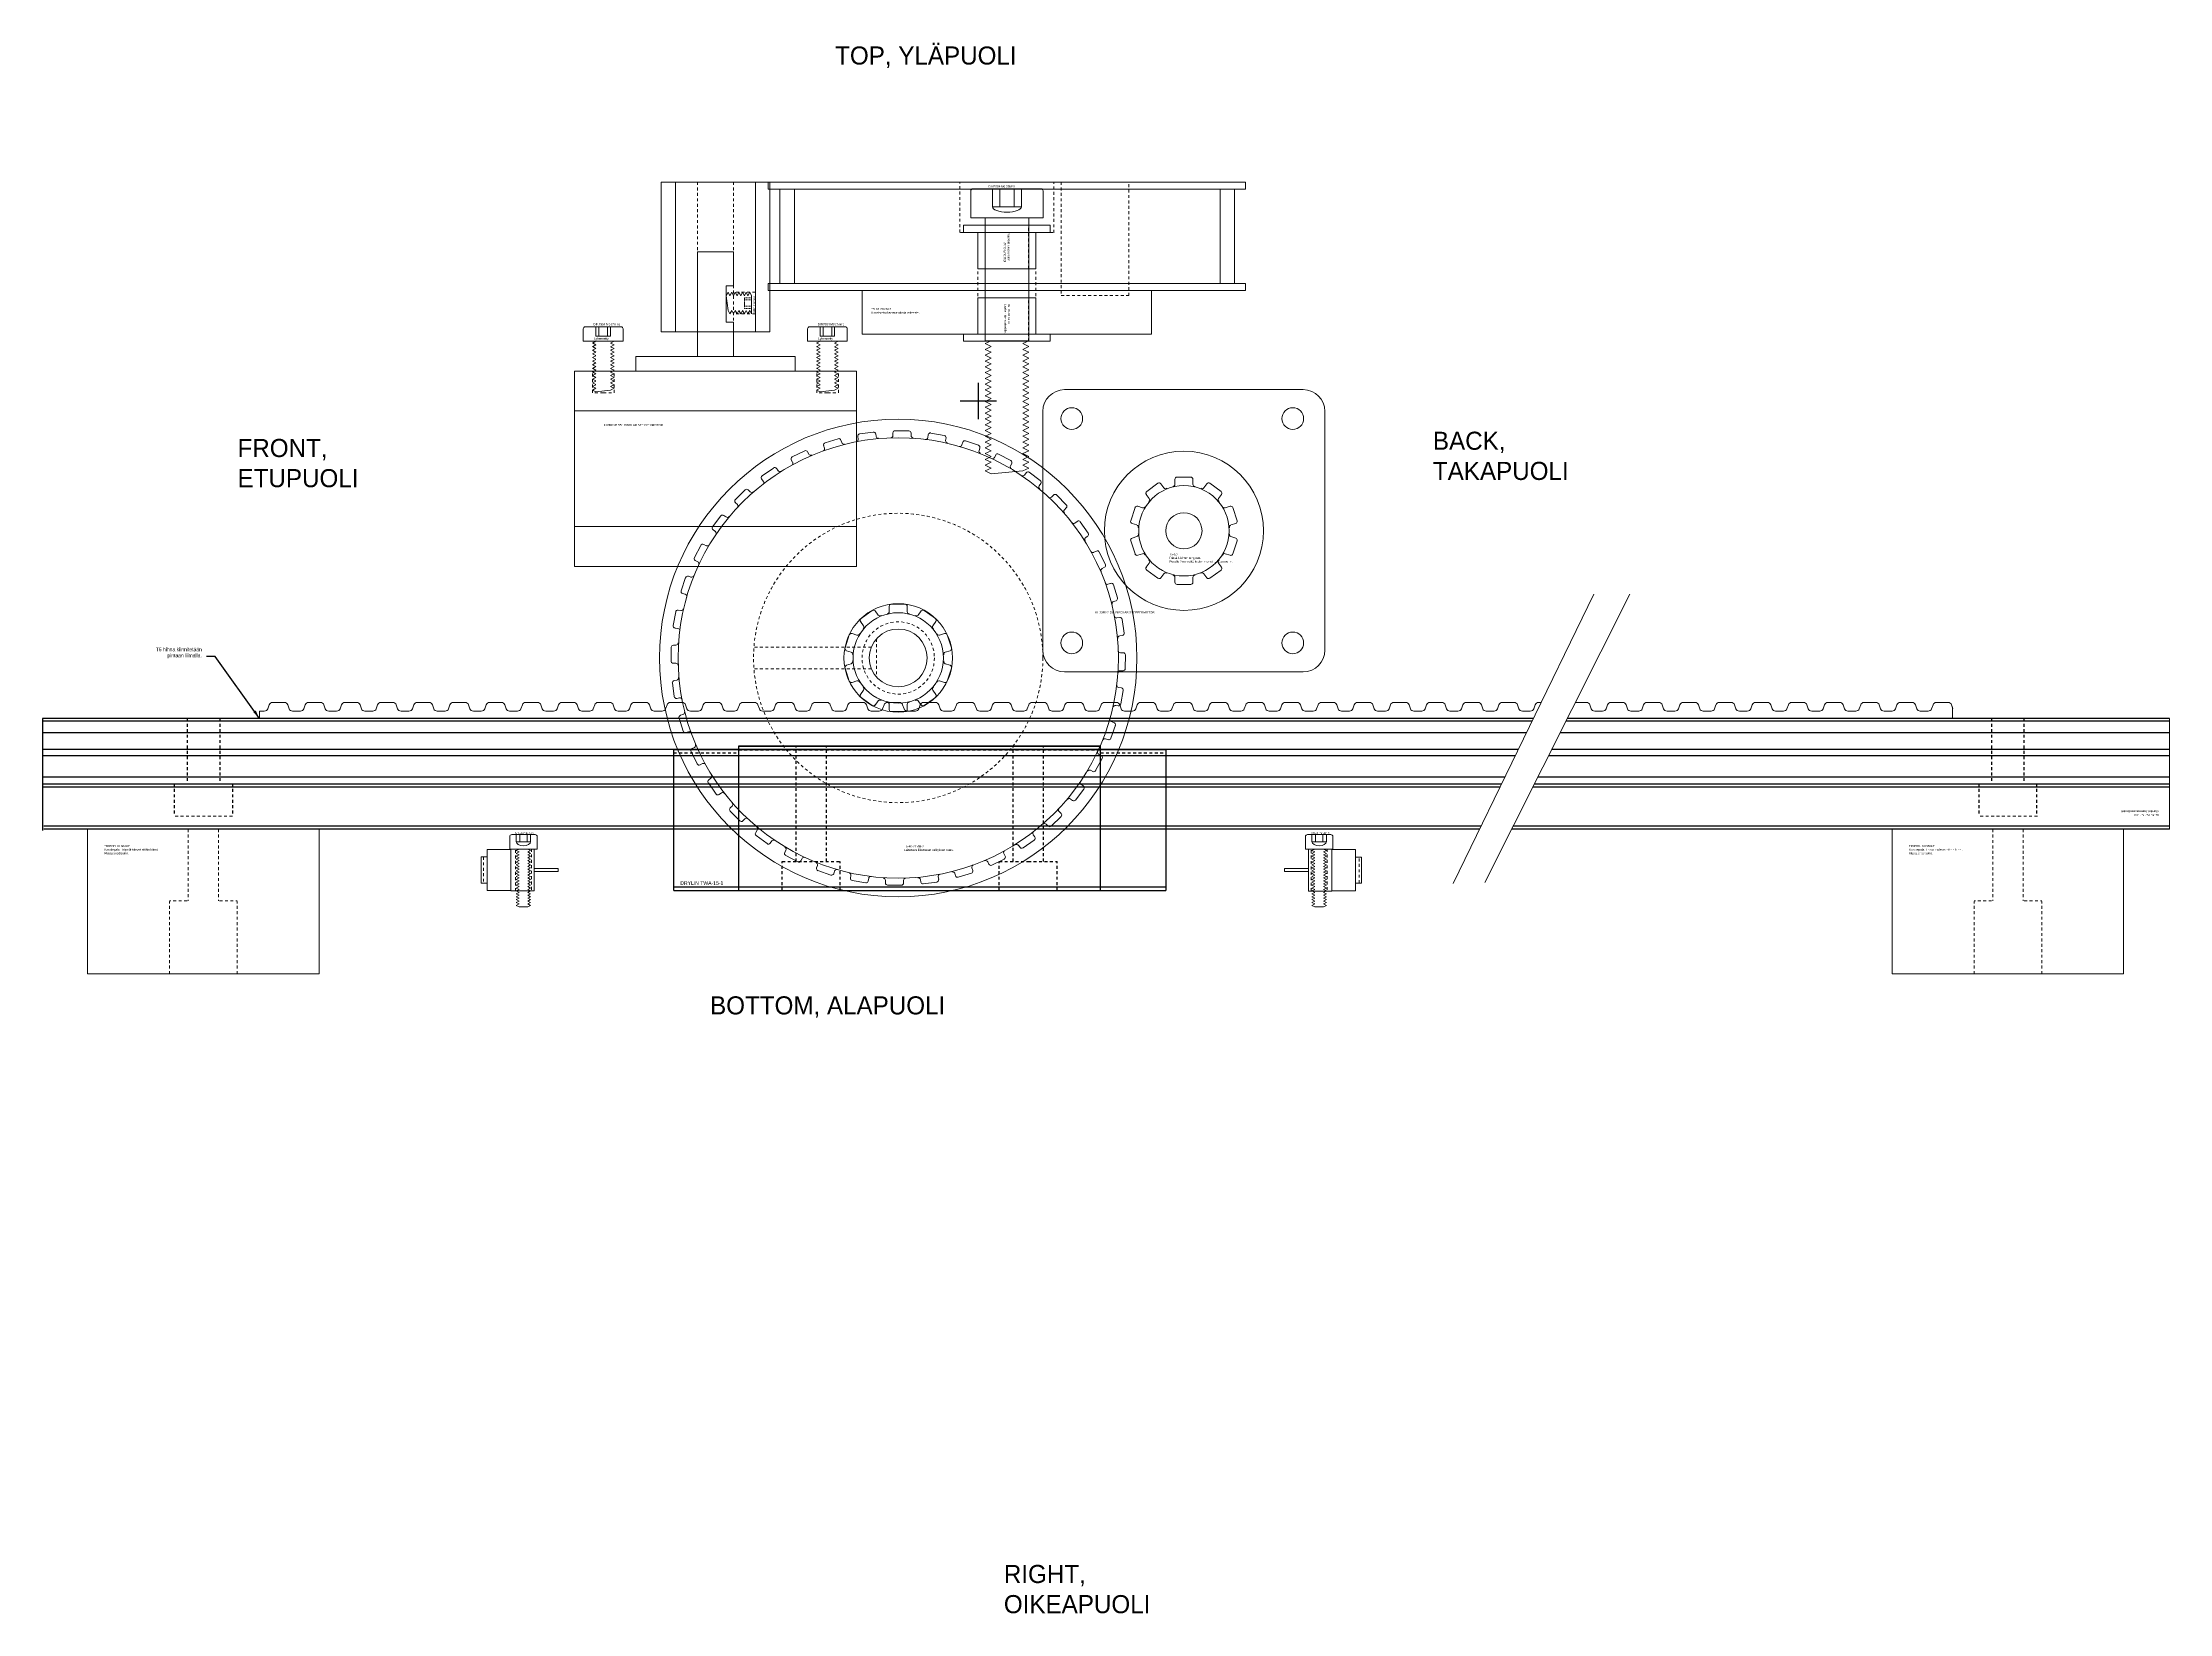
# Model space of a CAD drawing. Header units: millimetres. Extents: x -784753 to 2734, y -375 to 77802.
# Drawn here: x 864 to 1158, y -19.6 to 197.5 of the extents above; entities that cross this region are included whole.
import ezdxf

# ---------------------------------------------------------------- set-up
doc = ezdxf.new("R2010")
doc.units = ezdxf.units.MM
for name, pattern in [('CHAIN', [0.7087, 0.4724, -0.0591, 0.1181, -0.0591]), ('phl_center', [0.75, 0.4, -0.35]), ('phl_thick', [0])]:
    doc.linetypes.add(name, pattern=pattern)
for name, color, linetype in [('AKSELI', 241, 'Continuous'), ('Comments', 50, 'Continuous'), ('HIHNA', 53, 'Continuous'), ('KELKKA', 6, 'Continuous'), ('KISKO', 253, 'Continuous'), ('LAAKERIT', 210, 'Continuous'), ('MOOTTORI_KAMERAN_KÄÄNTÄJÄ', 111, 'Continuous'), ('MOOTTORI_VO_LIIKE', 3, 'Continuous'), ('PULTIT_MUTTERIT_RUUVIT', 131, 'Continuous'), ('RAJAKYTKIN', 3, 'Continuous'), ('RATTAAT', 10, 'Continuous'), ('RATTAAT_2', 30, 'Continuous'), ('RUNKO', 140, 'Continuous')]:
    doc.layers.add(name, color=color, linetype=linetype)
doc.layers.add('ATTRIBUUTIT', color=61, linetype='Continuous', plot=False)
doc.layers.add('RUNKO-REIKÄ', color=7, linetype='Continuous', true_color=0x39c9ff)
doc.styles.add('Note Text (ANSI)', font='ARIAL.TTF')
doc.dimstyles.new('SAVPEK_01', dxfattribs={"dimtxt": 0.5, "dimasz": 1.2, "dimexe": 1.25, "dimexo": 0.625, "dimtad": 1, "dimjust": 3, "dimdsep": 46, "dimtxsty": 'Standard', "dimcen": -1.5, "dimclrt": 256, "dimadec": 0, "dimazin": 0, "dimtfac": 1, "dimtmove": 0, "dimatfit": 3, "dimfxl": 0, "dimarcsym": 0})

# ---------------------------------------------------------------- blocks, each defined once
blk = doc.blocks.new('IGLIDUR-GLW-10MM-BSIDE')
at = {"lineweight": 0}
for radius in [7.5, 4]:
    blk.add_circle((0, 0), radius, dxfattribs=at)
at = {"linetype": 'phl_center', "lineweight": 0}
blk.add_circle((0, 0), 5, dxfattribs=at)
blk = doc.blocks.new('KH39FM2-STEPMOTOR-LEFTS')
at = {"lineweight": 0}
for p, q in [((19.5, 43.5), (17, 43.5)), ((17, 43.5), (17, 29)), ((19.5, 43.5), (22, 43.5)), ((22, 43.5), (22, 40.78)), ((21, 33.78), (21, 38.78)), ((21, 38.78), (22, 38.78)), ((22, 40.78), (22, 38.78)), ((22, 33.78), (21, 33.78)), ((22, 33.78), (22, 29)), ((39, 27), (0, 27)), ((0, 27), (0, 0)), ((30.5, 29), (8.5, 29)), ((8.5, 29), (8.5, 27)), ((19.5, 27), (30.5, 27)), ((30.5, 27), (30.5, 29)), ((39, 27), (39, 0)), ((39, 21.5), (0, 21.5)), ((39, 5.5), (39, 21.5)), ((0, 13.5), (0, 5.5)), ((0, 5.5), (39, 5.5)), ((0, 0), (39, 0))]:
    blk.add_line(p, q, dxfattribs=at)
at = {"linetype": 'phl_center', "lineweight": 0}
for p, q in [((2.5, 24), (2.5, 27)), ((5.5, 24), (5.5, 27)), ((33.5, 24), (33.5, 27)), ((36.5, 24), (36.5, 27)), ((4, 24), (2.5, 24)), ((4, 24), (5.5, 24)), ((35, 24), (33.5, 24)), ((35, 24), (36.5, 24))]:
    blk.add_line(p, q, dxfattribs=at)
at = {"layer": 'ATTRIBUUTIT', "lineweight": 0, "flags": 8}
for tag, p in [('_TYYPPI', (4.05, 19.39)), ('_KUVAUS', (4.05, 18.89)), ('_NOTES', (4.05, 18.4))]:
    blk.add_attdef(tag, p, '', height=0.3, dxfattribs=at)
blk = doc.blocks.new('T5-10-RATAS-LSIDE')
at = {"lineweight": 0}
for p, q in [((7.52, 0), (-7.52, 0)), ((-7.52, 0), (-7.52, -20.72)), ((-5.52, 0), (-5.52, -20.72)), ((5.52, 0), (5.52, -20.72)), ((7.52, -20.72), (7.52, 0)), ((-5.52, -4), (-5.52, -2.5)), ((-5.52, -4), (-5.52, -5.5)), ((0, -20.72), (-7.52, -20.72)), ((0, -20.72), (7.52, -20.72))]:
    blk.add_line(p, q, dxfattribs=at)
at = {"linetype": 'phl_center', "lineweight": 0}
for p, q in [((-2.5, -20.72), (-2.5, 0)), ((2.5, -20.72), (2.5, 0)), ((-5.52, -2.5), (-2.5, -2.5)), ((-5.52, -5.5), (-2.5, -5.5))]:
    blk.add_line(p, q, dxfattribs=at)
blk = doc.blocks.new('T5-40-CAMERA-PLATFORM-LSIDE')
at = {"lineweight": 0}
for p, q in [((33, 21), (-33, 21)), ((-33, 21), (-33, 20)), ((29.48, 21), (-4, 21)), ((6.5, 21), (7.5, 21)), ((33, 21), (33, 20)), ((-33, 20), (-29.37, 20)), ((-31.37, 20), (-31.37, 7)), ((-29.37, 7), (-29.37, 20)), ((-29.37, 20), (29.48, 20)), ((29.48, 7), (29.48, 20)), ((29.48, 20), (33, 20)), ((31.48, 7), (31.48, 20)), ((-33, 6), (-33, 7)), ((-33, 7), (-29.37, 7)), ((33, 6), (-33, 6)), ((-31.37, 6), (-29.37, 6)), ((-29.37, 7), (29.48, 7)), ((-20, 0), (-20, 6)), ((20, 0), (20, 6)), ((29.48, 7), (33, 7)), ((31.48, 6), (29.48, 6)), ((33, 7), (33, 6)), ((20, 0), (-20, 0)), ((0, 0), (-20, 0)), ((0, 0), (-20, 0)), ((0, 0), (-4, 0)), ((0, 0), (-4, 0)), ((0, 0), (-3, 0)), ((0, 0), (20, 0)), ((0, 0), (20, 0)), ((0, 0), (3, 0)), ((0, 0), (4, 0)), ((0, 0), (20, 0)), ((0, 0), (4, 0)), ((0, 0), (20, 0))]:
    blk.add_line(p, q, dxfattribs=at)
at = {"linetype": 'phl_center', "lineweight": 0}
for p, q in [((-6.5, 14.03), (-6.5, 21.03)), ((6.5, 14), (6.5, 21)), ((7.5, 21), (7.5, 5.31)), ((16.87, 5.31), (16.87, 21)), ((0, 14.03), (-6.5, 14.03)), ((-4, 0), (-4, 14.03)), ((-0.06, 14.03), (6.44, 14.03)), ((4, 0), (4, 14)), ((7.5, 5.31), (16.87, 5.31))]:
    blk.add_line(p, q, dxfattribs=at)
at = {"layer": 'ATTRIBUUTIT', "lineweight": 0, "flags": 8}
for tag, p in [('_TYYPPI', (-18.73, 3.3)), ('_KUVAUS', (-18.73, 2.8)), ('_NOTES', (-18.73, 2.31)), ('_NOTES_RIVI2', (-18.73, 1.85)), ('_NOTES_RIVI3', (-18.73, 1.38))]:
    blk.add_attdef(tag, p, '', height=0.3, dxfattribs=at)
blk = doc.blocks.new('IGLIDUR-GLW-6MM-LSIDE')
at = {"lineweight": 0}
for p, q in [((0, 6), (-1, 6)), ((-1, 6), (-1, 4)), ((0, 0), (0, 6)), ((-1, 4), (-6, 4)), ((-6, 4), (-6, 3)), ((-6, 3), (-6, -3)), ((-1, 4), (-1, -4)), ((0, 3), (0, 4)), ((0, 0), (0, 3)), ((0, -3), (0, 0)), ((-6, -3), (-6, -4)), ((-6, -4), (-1, -4)), ((-1, -4), (-1, -6)), ((0, -6), (0, -3)), ((-1, -6), (0, -6))]:
    blk.add_line(p, q, dxfattribs=at)
at = {"linetype": 'phl_center', "lineweight": 0}
for p, q in [((0, 3), (-6, 3)), ((-6, -3), (0, -3))]:
    blk.add_line(p, q, dxfattribs=at)
at = {"layer": 'ATTRIBUUTIT', "lineweight": 0, "flags": 8}
for tag, p in [('_TYYPPI', (-5.13, 0.14)), ('_KUVAUS', (-5.13, -0.36)), ('_NOTES', (-5.13, -0.84)), ('_NOTES_RIVI2', (-5.13, -1.31)), ('_NOTES_RIVI3', (-5.13, -1.78))]:
    blk.add_attdef(tag, p, '', height=0.3, dxfattribs=at)
blk = doc.blocks.new('ASSEMBLY-CAMERA-PLATFORM-RSIDE')
at = {"layer": 'LAAKERIT', "lineweight": 0}
for p, rotation in [((-0.06, 8.03), 90), ((-0.06, -8), 270)]:
    blk.add_blockref('IGLIDUR-GLW-6MM-LSIDE', p, dxfattribs=dict(at, rotation=rotation)).add_auto_attribs({'_TYYPPI': 'IGLIDUR GLW', '_KUVAUS': 'Laakeri 6mm akselille.'})
at = {"layer": 'MOOTTORI_KAMERAN_KÄÄNTÄJÄ', "lineweight": 0}
blk.add_blockref('KH39FM2-STEPMOTOR-LEFTS', (-59.85, -39.12), dxfattribs=at).add_auto_attribs({'_TYYPPI': 'KH39FM2-551 BIBOLAR STEPPERMOTOR'})
at = {"layer": 'RATTAAT', "lineweight": 0}
blk.add_blockref('T5-40-CAMERA-PLATFORM-LSIDE', (-0.06, -7), dxfattribs=at).add_auto_attribs({'_TYYPPI': 'T5-10-21MM-2', '_KUVAUS': 'Koneistettu kamera-alusta rattaasta.'})
at = {"layer": 'RATTAAT_2', "lineweight": 0, "rotation": 180}
blk.add_blockref('T5-10-RATAS-LSIDE', (-40.35, -6.72), dxfattribs=at)
blk = doc.blocks.new('DRYLIN-TWA-15-LSIDE')
at = {"linetype": 'phl_thick'}
for p, q in [((1254.82, 166.78), (1322.82, 166.78)), ((1254.82, 147.28), (1254.82, 166.78)), ((1263.82, 147.28), (1263.82, 167.28)), ((1263.82, 167.22), (1313.82, 167.22)), ((1313.82, 147.28), (1313.82, 167.28)), ((1322.9, 147.28), (1322.9, 166.78)), ((1254.82, 147.78), (1322.82, 147.78)), ((1254.82, 147.28), (1322.82, 147.28))]:
    blk.add_line(p, q, dxfattribs=at)
at = {"linetype": 'phl_center'}
for p, q in [((1254.82, 166.28), (1263.82, 166.28)), ((1263.82, 166.72), (1313.82, 166.72)), ((1271.72, 151.28), (1271.72, 167.28)), ((1275.92, 151.28), (1275.92, 167.28)), ((1301.72, 151.28), (1301.72, 167.28)), ((1305.92, 151.28), (1305.92, 167.28)), ((1313.82, 147.28), (1313.82, 166.78)), ((1313.82, 166.28), (1322.82, 166.28)), ((1269.82, 151.28), (1277.82, 151.28)), ((1269.82, 147.28), (1269.82, 151.28)), ((1277.82, 147.28), (1277.82, 151.28)), ((1299.82, 151.28), (1303.82, 151.28)), ((1299.82, 147.28), (1299.82, 151.28)), ((1303.82, 151.28), (1307.82, 151.28)), ((1307.82, 147.28), (1307.82, 151.28))]:
    blk.add_line(p, q, dxfattribs=at)
at = {"lineweight": 0}
blk.add_line((1263.82, 167.28), (1313.82, 167.28), dxfattribs=at)
at = {"color": 252, "linetype": 'phl_thick'}
for p, q in [((1254.82, 158.98), (1254.82, 158.98)), ((1254.82, 158.48), (1254.82, 158.48)), ((1254.82, 152.58), (1254.82, 152.58)), ((1254.82, 148.55), (1254.82, 148.55)), ((1263.82, 148.55), (1263.82, 148.55))]:
    blk.add_line(p, q, dxfattribs=at)
at = {"layer": 'ATTRIBUUTIT', "lineweight": 0, "insert": (1255.73, 148.55), "char_height": 0.5, "width": 12.1574, "attachment_point": 1, "style": 'Note Text (ANSI)'}
blk.add_mtext('{\\fArial|b0|i0|c0|p0;DRYLIN TWA-15-1}', dxfattribs=at)
blk = doc.blocks.new('T5-HIHNA-SUORA-LSIDE')
at = {"lineweight": 0}
for p, q in [((1368, 86.59), (1368.19, 86.05)), ((1371.98, 87.92), (1368.07, 87.92)), ((1368.09, 86.32), (1368.09, 87.92)), ((1368.66, 85.72), (1370.29, 85.72)), ((1370.96, 86.59), (1370.76, 86.05)), ((1371.98, 86.92), (1371.43, 86.92)), ((1376.98, 87.92), (1371.98, 87.92)), ((1371.98, 87.92), (1371.98, 87.92)), ((1371.98, 86.92), (1372.53, 86.92)), ((1373, 86.59), (1373.19, 86.05)), ((1373.66, 85.72), (1375.29, 85.72)), ((1375.96, 86.59), (1375.76, 86.05)), ((1376.98, 86.92), (1376.43, 86.92)), ((1381.98, 87.92), (1376.98, 87.92)), ((1376.98, 87.92), (1376.98, 87.92)), ((1376.98, 86.92), (1377.53, 86.92)), ((1378, 86.59), (1378.19, 86.05)), ((1378.66, 85.72), (1380.29, 85.72)), ((1380.96, 86.59), (1380.76, 86.05)), ((1381.98, 86.92), (1381.43, 86.92)), ((1386.98, 87.92), (1381.98, 87.92)), ((1381.98, 87.92), (1381.98, 87.92)), ((1381.98, 86.92), (1382.53, 86.92)), ((1383, 86.59), (1383.19, 86.05)), ((1383.66, 85.72), (1385.29, 85.72)), ((1385.96, 86.59), (1385.76, 86.05)), ((1386.98, 86.92), (1386.43, 86.92)), ((1391.98, 87.92), (1386.98, 87.92)), ((1386.98, 87.92), (1386.98, 87.92)), ((1386.98, 86.92), (1387.53, 86.92)), ((1388, 86.59), (1388.19, 86.05)), ((1388.66, 85.72), (1390.29, 85.72)), ((1390.96, 86.59), (1390.76, 86.05)), ((1391.98, 86.92), (1391.43, 86.92)), ((1396.98, 87.92), (1391.98, 87.92)), ((1391.98, 87.92), (1391.98, 87.92)), ((1391.98, 86.92), (1392.53, 86.92)), ((1393, 86.59), (1393.19, 86.05)), ((1393.66, 85.72), (1395.29, 85.72)), ((1395.96, 86.59), (1395.76, 86.05)), ((1396.98, 86.92), (1396.43, 86.92)), ((1401.98, 87.92), (1396.98, 87.92)), ((1396.98, 87.92), (1396.98, 87.92)), ((1396.98, 86.92), (1397.53, 86.92)), ((1398, 86.59), (1398.19, 86.05)), ((1398.66, 85.72), (1400.29, 85.72)), ((1400.96, 86.59), (1400.76, 86.05)), ((1401.98, 86.92), (1401.43, 86.92)), ((1406.98, 87.92), (1401.98, 87.92)), ((1401.98, 87.92), (1401.98, 87.92)), ((1401.98, 86.92), (1402.53, 86.92)), ((1403, 86.59), (1403.19, 86.05)), ((1403.66, 85.72), (1405.29, 85.72)), ((1405.96, 86.59), (1405.76, 86.05)), ((1406.98, 86.92), (1406.43, 86.92)), ((1411.98, 87.92), (1406.98, 87.92)), ((1406.98, 87.92), (1406.98, 87.92)), ((1406.98, 86.92), (1407.53, 86.92)), ((1408, 86.59), (1408.19, 86.05)), ((1408.66, 85.72), (1410.29, 85.72)), ((1410.96, 86.59), (1410.76, 86.05)), ((1411.98, 86.92), (1411.43, 86.92)), ((1416.98, 87.92), (1411.98, 87.92)), ((1411.98, 87.92), (1411.98, 87.92)), ((1411.98, 86.92), (1412.53, 86.92)), ((1413, 86.59), (1413.19, 86.05)), ((1413.66, 85.72), (1415.29, 85.72)), ((1415.96, 86.59), (1415.76, 86.05)), ((1416.98, 86.92), (1416.43, 86.92)), ((1421.31, 87.92), (1416.98, 87.92)), ((1416.98, 87.92), (1416.98, 87.92)), ((1416.98, 86.92), (1417.53, 86.92)), ((1418, 86.59), (1418.19, 86.05)), ((1418.66, 85.72), (1420.21, 85.72)), ((1424.93, 85.72), (1425.29, 85.72)), ((1425.96, 86.59), (1425.76, 86.05)), ((1426.98, 87.92), (1426, 87.92)), ((1426.98, 86.92), (1426.43, 86.92)), ((1431.98, 87.92), (1426.98, 87.92)), ((1426.98, 87.92), (1426.98, 87.92)), ((1426.98, 86.92), (1427.53, 86.92)), ((1428, 86.59), (1428.19, 86.05)), ((1428.66, 85.72), (1430.29, 85.72)), ((1430.96, 86.59), (1430.76, 86.05)), ((1431.98, 86.92), (1431.43, 86.92)), ((1436.98, 87.92), (1431.98, 87.92)), ((1431.98, 87.92), (1431.98, 87.92)), ((1431.98, 86.92), (1432.53, 86.92)), ((1433, 86.59), (1433.19, 86.05)), ((1433.66, 85.72), (1435.29, 85.72)), ((1435.96, 86.59), (1435.76, 86.05)), ((1436.98, 86.92), (1436.43, 86.92)), ((1441.98, 87.92), (1436.98, 87.92)), ((1436.98, 87.92), (1436.98, 87.92)), ((1436.98, 86.92), (1437.53, 86.92)), ((1438, 86.59), (1438.19, 86.05)), ((1438.66, 85.72), (1440.29, 85.72)), ((1440.96, 86.59), (1440.76, 86.05)), ((1441.98, 86.92), (1441.43, 86.92)), ((1446.98, 87.92), (1441.98, 87.92)), ((1441.98, 87.92), (1441.98, 87.92)), ((1441.98, 86.92), (1442.53, 86.92)), ((1443, 86.59), (1443.19, 86.05)), ((1443.66, 85.72), (1445.29, 85.72)), ((1445.96, 86.59), (1445.76, 86.05)), ((1446.98, 86.92), (1446.43, 86.92)), ((1451.98, 87.92), (1446.98, 87.92)), ((1446.98, 87.92), (1446.98, 87.92)), ((1446.98, 86.92), (1447.53, 86.92)), ((1448, 86.59), (1448.19, 86.05)), ((1448.66, 85.72), (1450.29, 85.72)), ((1450.96, 86.59), (1450.76, 86.05)), ((1451.98, 86.92), (1451.43, 86.92)), ((1456.98, 87.92), (1451.98, 87.92)), ((1451.98, 87.92), (1451.98, 87.92)), ((1451.98, 86.92), (1452.53, 86.92)), ((1453, 86.59), (1453.19, 86.05)), ((1453.66, 85.72), (1455.29, 85.72)), ((1455.96, 86.59), (1455.76, 86.05)), ((1456.98, 86.92), (1456.43, 86.92)), ((1461.98, 87.92), (1456.98, 87.92)), ((1456.98, 87.92), (1456.98, 87.92)), ((1456.98, 86.92), (1457.53, 86.92)), ((1458, 86.59), (1458.19, 86.05)), ((1458.66, 85.72), (1460.29, 85.72)), ((1460.96, 86.59), (1460.76, 86.05)), ((1461.98, 86.92), (1461.43, 86.92)), ((1466.98, 87.92), (1461.98, 87.92)), ((1461.98, 87.92), (1461.98, 87.92)), ((1461.98, 86.92), (1462.53, 86.92)), ((1463, 86.59), (1463.19, 86.05)), ((1463.66, 85.72), (1465.29, 85.72)), ((1465.96, 86.59), (1465.76, 86.05)), ((1466.98, 86.92), (1466.43, 86.92)), ((1471.98, 87.92), (1466.98, 87.92)), ((1466.98, 87.92), (1466.98, 87.92)), ((1466.98, 86.92), (1467.53, 86.92)), ((1468, 86.59), (1468.19, 86.05)), ((1468.66, 85.72), (1470.29, 85.72)), ((1470.96, 86.59), (1470.76, 86.05)), ((1471.98, 86.92), (1471.43, 86.92)), ((1476.98, 87.92), (1471.98, 87.92)), ((1471.98, 87.92), (1471.98, 87.92)), ((1471.98, 86.92), (1472.53, 86.92)), ((1473, 86.59), (1473.19, 86.05)), ((1473.66, 85.72), (1475.29, 85.72)), ((1475.96, 86.59), (1475.76, 86.05)), ((1476.98, 86.92), (1476.43, 86.92)), ((1481.98, 87.92), (1476.98, 87.92)), ((1476.98, 87.92), (1476.98, 87.92)), ((1476.98, 86.92), (1477.53, 86.92)), ((1478, 86.59), (1478.19, 86.05)), ((1478.66, 85.72), (1480.29, 85.72)), ((1480.96, 86.59), (1480.76, 86.05)), ((1481.98, 86.92), (1481.43, 86.92)), ((1486.98, 87.92), (1481.98, 87.92)), ((1481.98, 87.92), (1481.98, 87.92)), ((1481.98, 86.92), (1482.53, 86.92)), ((1483, 86.59), (1483.19, 86.05)), ((1483.66, 85.72), (1485.29, 85.72)), ((1485.96, 86.59), (1485.76, 86.05)), ((1486.98, 86.92), (1486.43, 86.92)), ((1491.98, 87.92), (1486.98, 87.92)), ((1486.98, 87.92), (1486.98, 87.92)), ((1486.98, 86.92), (1487.53, 86.92)), ((1488, 86.59), (1488.19, 86.05)), ((1488.66, 85.72), (1490.29, 85.72)), ((1490.96, 86.59), (1490.76, 86.05)), ((1491.98, 86.92), (1491.43, 86.92)), ((1496.98, 87.92), (1491.98, 87.92)), ((1491.98, 87.92), (1491.98, 87.92)), ((1491.98, 86.92), (1492.53, 86.92)), ((1493, 86.59), (1493.19, 86.05)), ((1493.66, 85.72), (1495.29, 85.72)), ((1495.96, 86.59), (1495.76, 86.05)), ((1496.98, 86.92), (1496.43, 86.92)), ((1501.98, 87.92), (1496.98, 87.92)), ((1496.98, 87.92), (1496.98, 87.92)), ((1496.98, 86.92), (1497.53, 86.92)), ((1498, 86.59), (1498.19, 86.05)), ((1498.66, 85.72), (1500.29, 85.72)), ((1500.96, 86.59), (1500.76, 86.05)), ((1501.98, 86.92), (1501.43, 86.92)), ((1506.98, 87.92), (1501.98, 87.92)), ((1501.98, 87.92), (1501.98, 87.92)), ((1501.98, 86.92), (1502.53, 86.92)), ((1503, 86.59), (1503.19, 86.05)), ((1503.66, 85.72), (1505.29, 85.72)), ((1505.96, 86.59), (1505.76, 86.05)), ((1506.98, 86.92), (1506.43, 86.92)), ((1511.98, 87.92), (1506.98, 87.92)), ((1506.98, 87.92), (1506.98, 87.92)), ((1506.98, 86.92), (1507.53, 86.92)), ((1508, 86.59), (1508.19, 86.05)), ((1508.66, 85.72), (1510.29, 85.72)), ((1510.96, 86.59), (1510.76, 86.05)), ((1511.98, 86.92), (1511.43, 86.92)), ((1516.98, 87.92), (1511.98, 87.92)), ((1511.98, 87.92), (1511.98, 87.92)), ((1511.98, 86.92), (1512.53, 86.92)), ((1513, 86.59), (1513.19, 86.05)), ((1513.66, 85.72), (1515.29, 85.72)), ((1515.96, 86.59), (1515.76, 86.05)), ((1516.98, 86.92), (1516.43, 86.92)), ((1521.98, 87.92), (1516.98, 87.92)), ((1516.98, 87.92), (1516.98, 87.92)), ((1516.98, 86.92), (1517.53, 86.92)), ((1518, 86.59), (1518.19, 86.05)), ((1518.66, 85.72), (1520.29, 85.72)), ((1520.96, 86.59), (1520.76, 86.05)), ((1521.98, 86.92), (1521.43, 86.92)), ((1526.98, 87.92), (1521.98, 87.92)), ((1521.98, 87.92), (1521.98, 87.92)), ((1521.98, 86.92), (1522.53, 86.92)), ((1523, 86.59), (1523.19, 86.05)), ((1523.66, 85.72), (1525.29, 85.72)), ((1525.96, 86.59), (1525.76, 86.05)), ((1526.98, 86.92), (1526.43, 86.92)), ((1531.98, 87.92), (1526.98, 87.92)), ((1526.98, 87.92), (1526.98, 87.92)), ((1526.98, 86.92), (1527.53, 86.92)), ((1528, 86.59), (1528.19, 86.05)), ((1528.66, 85.72), (1530.29, 85.72)), ((1530.96, 86.59), (1530.76, 86.05)), ((1531.98, 86.92), (1531.43, 86.92)), ((1536.98, 87.92), (1531.98, 87.92)), ((1531.98, 87.92), (1531.98, 87.92)), ((1531.98, 86.92), (1532.53, 86.92)), ((1533, 86.59), (1533.19, 86.05)), ((1533.66, 85.72), (1535.29, 85.72)), ((1535.96, 86.59), (1535.76, 86.05)), ((1536.98, 86.92), (1536.43, 86.92)), ((1541.98, 87.92), (1536.98, 87.92)), ((1536.98, 87.92), (1536.98, 87.92)), ((1536.98, 86.92), (1537.53, 86.92)), ((1538, 86.59), (1538.19, 86.05)), ((1538.66, 85.72), (1540.29, 85.72)), ((1540.96, 86.59), (1540.76, 86.05)), ((1541.98, 86.92), (1541.43, 86.92)), ((1546.98, 87.92), (1541.98, 87.92)), ((1541.98, 87.92), (1541.98, 87.92)), ((1541.98, 86.92), (1542.53, 86.92)), ((1543, 86.59), (1543.19, 86.05)), ((1543.66, 85.72), (1545.29, 85.72)), ((1545.96, 86.59), (1545.76, 86.05)), ((1546.98, 86.92), (1546.43, 86.92)), ((1551.98, 87.92), (1546.98, 87.92)), ((1546.98, 87.92), (1546.98, 87.92)), ((1546.98, 86.92), (1547.53, 86.92)), ((1548, 86.59), (1548.19, 86.05)), ((1548.66, 85.72), (1550.29, 85.72)), ((1550.96, 86.59), (1550.76, 86.05)), ((1551.98, 86.92), (1551.43, 86.92)), ((1556.98, 87.92), (1551.98, 87.92)), ((1551.98, 87.92), (1551.98, 87.92)), ((1551.98, 86.92), (1552.53, 86.92)), ((1553, 86.59), (1553.19, 86.05)), ((1553.66, 85.72), (1555.29, 85.72)), ((1555.96, 86.59), (1555.76, 86.05)), ((1556.98, 86.92), (1556.43, 86.92)), ((1561.98, 87.92), (1556.98, 87.92)), ((1556.98, 87.92), (1556.98, 87.92)), ((1556.98, 86.92), (1557.53, 86.92)), ((1558, 86.59), (1558.19, 86.05)), ((1558.66, 85.72), (1560.29, 85.72)), ((1560.96, 86.59), (1560.76, 86.05)), ((1561.98, 86.92), (1561.43, 86.92)), ((1566.98, 87.92), (1561.98, 87.92)), ((1561.98, 87.92), (1561.98, 87.92)), ((1561.98, 86.92), (1562.53, 86.92)), ((1563, 86.59), (1563.19, 86.05)), ((1563.66, 85.72), (1565.29, 85.72)), ((1565.96, 86.59), (1565.76, 86.05)), ((1566.98, 86.92), (1566.43, 86.92)), ((1571.98, 87.92), (1566.98, 87.92)), ((1566.98, 87.92), (1566.98, 87.92)), ((1566.98, 86.92), (1567.53, 86.92)), ((1568, 86.59), (1568.19, 86.05)), ((1568.66, 85.72), (1570.29, 85.72)), ((1570.96, 86.59), (1570.76, 86.05)), ((1571.98, 86.92), (1571.43, 86.92)), ((1576.98, 87.92), (1571.98, 87.92)), ((1571.98, 87.92), (1571.98, 87.92)), ((1571.98, 86.92), (1572.53, 86.92)), ((1573, 86.59), (1573.19, 86.05)), ((1573.66, 85.72), (1575.29, 85.72)), ((1575.96, 86.59), (1575.76, 86.05)), ((1576.98, 86.92), (1576.43, 86.92)), ((1581.98, 87.92), (1576.98, 87.92)), ((1576.98, 87.92), (1576.98, 87.92)), ((1576.98, 86.92), (1577.53, 86.92)), ((1578, 86.59), (1578.19, 86.05)), ((1578.66, 85.72), (1580.29, 85.72)), ((1580.96, 86.59), (1580.76, 86.05)), ((1581.98, 86.92), (1581.43, 86.92)), ((1586.98, 87.92), (1581.98, 87.92)), ((1581.98, 87.92), (1581.98, 87.92)), ((1581.98, 86.92), (1582.53, 86.92)), ((1583, 86.59), (1583.19, 86.05)), ((1583.66, 85.72), (1585.29, 85.72)), ((1585.96, 86.59), (1585.76, 86.05)), ((1586.98, 86.92), (1586.43, 86.92)), ((1591.98, 87.92), (1586.98, 87.92)), ((1586.98, 87.92), (1586.98, 87.92)), ((1586.98, 86.92), (1587.53, 86.92)), ((1588, 86.59), (1588.19, 86.05)), ((1588.66, 85.72), (1590.29, 85.72)), ((1590.96, 86.59), (1590.76, 86.05)), ((1591.98, 86.92), (1591.43, 86.92)), ((1596.98, 87.92), (1591.98, 87.92)), ((1591.98, 87.92), (1591.98, 87.92)), ((1591.98, 86.92), (1592.53, 86.92)), ((1593, 86.59), (1593.19, 86.05)), ((1593.66, 85.72), (1595.29, 85.72)), ((1595.96, 86.59), (1595.76, 86.05)), ((1596.98, 86.92), (1596.43, 86.92)), ((1601.98, 87.92), (1596.98, 87.92)), ((1596.98, 87.92), (1596.98, 87.92)), ((1596.98, 86.92), (1597.53, 86.92)), ((1598, 86.59), (1598.19, 86.05)), ((1598.66, 85.72), (1600.29, 85.72)), ((1600.96, 86.59), (1600.76, 86.05)), ((1601.98, 86.92), (1601.43, 86.92)), ((1602.08, 87.92), (1601.98, 87.92)), ((1601.98, 87.92), (1601.98, 87.92)), ((1601.98, 86.92), (1602.08, 86.92)), ((1602.08, 86.92), (1602.08, 87.92))]:
    blk.add_line(p, q, dxfattribs=at)
for centre, start, end in [((1368.66, 86.22), 200, 270), ((1370.29, 86.22), 270, 340), ((1371.43, 86.42), 90, 160), ((1372.53, 86.42), 20, 90), ((1373.66, 86.22), 200, 270), ((1375.29, 86.22), 270, 340), ((1376.43, 86.42), 90, 160), ((1377.53, 86.42), 20, 90), ((1378.66, 86.22), 200, 270), ((1380.29, 86.22), 270, 340), ((1381.43, 86.42), 90, 160), ((1382.53, 86.42), 20, 90), ((1383.66, 86.22), 200, 270), ((1385.29, 86.22), 270, 340), ((1386.43, 86.42), 90, 160), ((1387.53, 86.42), 20, 90), ((1388.66, 86.22), 200, 270), ((1390.29, 86.22), 270, 340), ((1391.43, 86.42), 90, 160), ((1392.53, 86.42), 20, 90), ((1393.66, 86.22), 200, 270), ((1395.29, 86.22), 270, 340), ((1396.43, 86.42), 90, 160), ((1397.53, 86.42), 20, 90), ((1398.66, 86.22), 200, 270), ((1400.29, 86.22), 270, 340), ((1401.43, 86.42), 90, 160), ((1402.53, 86.42), 20, 90), ((1403.66, 86.22), 200, 270), ((1405.29, 86.22), 270, 340), ((1406.43, 86.42), 90, 160), ((1407.53, 86.42), 20, 90), ((1408.66, 86.22), 200, 270), ((1410.29, 86.22), 270, 340), ((1411.43, 86.42), 90, 160), ((1412.53, 86.42), 20, 90), ((1413.66, 86.22), 200, 270), ((1415.29, 86.22), 270, 340), ((1416.43, 86.42), 90, 160), ((1417.53, 86.42), 20, 90), ((1418.66, 86.22), 200, 270), ((1425.29, 86.22), 270, 340), ((1426.43, 86.42), 90, 160), ((1427.53, 86.42), 20, 90), ((1428.66, 86.22), 200, 270), ((1430.29, 86.22), 270, 340), ((1431.43, 86.42), 90, 160), ((1432.53, 86.42), 20, 90), ((1433.66, 86.22), 200, 270), ((1435.29, 86.22), 270, 340), ((1436.43, 86.42), 90, 160), ((1437.53, 86.42), 20, 90), ((1438.66, 86.22), 200, 270), ((1440.29, 86.22), 270, 340), ((1441.43, 86.42), 90, 160), ((1442.53, 86.42), 20, 90), ((1443.66, 86.22), 200, 270), ((1445.29, 86.22), 270, 340), ((1446.43, 86.42), 90, 160), ((1447.53, 86.42), 20, 90), ((1448.66, 86.22), 200, 270), ((1450.29, 86.22), 270, 340), ((1451.43, 86.42), 90, 160), ((1452.53, 86.42), 20, 90), ((1453.66, 86.22), 200, 270), ((1455.29, 86.22), 270, 340), ((1456.43, 86.42), 90, 160), ((1457.53, 86.42), 20, 90), ((1458.66, 86.22), 200, 270), ((1460.29, 86.22), 270, 340), ((1461.43, 86.42), 90, 160), ((1462.53, 86.42), 20, 90), ((1463.66, 86.22), 200, 270), ((1465.29, 86.22), 270, 340), ((1466.43, 86.42), 90, 160), ((1467.53, 86.42), 20, 90), ((1468.66, 86.22), 200, 270), ((1470.29, 86.22), 270, 340), ((1471.43, 86.42), 90, 160), ((1472.53, 86.42), 20, 90), ((1473.66, 86.22), 200, 270), ((1475.29, 86.22), 270, 340), ((1476.43, 86.42), 90, 160), ((1477.53, 86.42), 20, 90), ((1478.66, 86.22), 200, 270), ((1480.29, 86.22), 270, 340), ((1481.43, 86.42), 90, 160), ((1482.53, 86.42), 20, 90), ((1483.66, 86.22), 200, 270), ((1485.29, 86.22), 270, 340), ((1486.43, 86.42), 90, 160), ((1487.53, 86.42), 20, 90), ((1488.66, 86.22), 200, 270), ((1490.29, 86.22), 270, 340), ((1491.43, 86.42), 90, 160), ((1492.53, 86.42), 20, 90), ((1493.66, 86.22), 200, 270), ((1495.29, 86.22), 270, 340), ((1496.43, 86.42), 90, 160), ((1497.53, 86.42), 20, 90), ((1498.66, 86.22), 200, 270), ((1500.29, 86.22), 270, 340), ((1501.43, 86.42), 90, 160), ((1502.53, 86.42), 20, 90), ((1503.66, 86.22), 200, 270), ((1505.29, 86.22), 270, 340), ((1506.43, 86.42), 90, 160), ((1507.53, 86.42), 20, 90), ((1508.66, 86.22), 200, 270), ((1510.29, 86.22), 270, 340), ((1511.43, 86.42), 90, 160), ((1512.53, 86.42), 20, 90), ((1513.66, 86.22), 200, 270), ((1515.29, 86.22), 270, 340), ((1516.43, 86.42), 90, 160), ((1517.53, 86.42), 20, 90), ((1518.66, 86.22), 200, 270), ((1520.29, 86.22), 270, 340), ((1521.43, 86.42), 90, 160), ((1522.53, 86.42), 20, 90), ((1523.66, 86.22), 200, 270), ((1525.29, 86.22), 270, 340), ((1526.43, 86.42), 90, 160), ((1527.53, 86.42), 20, 90), ((1528.66, 86.22), 200, 270), ((1530.29, 86.22), 270, 340), ((1531.43, 86.42), 90, 160), ((1532.53, 86.42), 20, 90), ((1533.66, 86.22), 200, 270), ((1535.29, 86.22), 270, 340), ((1536.43, 86.42), 90, 160), ((1537.53, 86.42), 20, 90), ((1538.66, 86.22), 200, 270), ((1540.29, 86.22), 270, 340), ((1541.43, 86.42), 90, 160), ((1542.53, 86.42), 20, 90), ((1543.66, 86.22), 200, 270), ((1545.29, 86.22), 270, 340), ((1546.43, 86.42), 90, 160), ((1547.53, 86.42), 20, 90), ((1548.66, 86.22), 200, 270), ((1550.29, 86.22), 270, 340), ((1551.43, 86.42), 90, 160), ((1552.53, 86.42), 20, 90), ((1553.66, 86.22), 200, 270), ((1555.29, 86.22), 270, 340), ((1556.43, 86.42), 90, 160), ((1557.53, 86.42), 20, 90), ((1558.66, 86.22), 200, 270), ((1560.29, 86.22), 270, 340), ((1561.43, 86.42), 90, 160), ((1562.53, 86.42), 20, 90), ((1563.66, 86.22), 200, 270), ((1565.29, 86.22), 270, 340), ((1566.43, 86.42), 90, 160), ((1567.53, 86.42), 20, 90), ((1568.66, 86.22), 200, 270), ((1570.29, 86.22), 270, 340), ((1571.43, 86.42), 90, 160), ((1572.53, 86.42), 20, 90), ((1573.66, 86.22), 200, 270), ((1575.29, 86.22), 270, 340), ((1576.43, 86.42), 90, 160), ((1577.53, 86.42), 20, 90), ((1578.66, 86.22), 200, 270), ((1580.29, 86.22), 270, 340), ((1581.43, 86.42), 90, 160), ((1582.53, 86.42), 20, 90), ((1583.66, 86.22), 200, 270), ((1585.29, 86.22), 270, 340), ((1586.43, 86.42), 90, 160), ((1587.53, 86.42), 20, 90), ((1588.66, 86.22), 200, 270), ((1590.29, 86.22), 270, 340), ((1591.43, 86.42), 90, 160), ((1592.53, 86.42), 20, 90), ((1593.66, 86.22), 200, 270), ((1595.29, 86.22), 270, 340), ((1596.43, 86.42), 90, 160), ((1597.53, 86.42), 20, 90), ((1598.66, 86.22), 200, 270), ((1600.29, 86.22), 270, 340), ((1601.43, 86.42), 90, 160)]:
    blk.add_arc(centre, 0.5, start, end, dxfattribs=at)
blk = doc.blocks.new('KISKO-TS-15-1-LSIDE')
at = {"lineweight": 0}
for p, q in [((72.37, 9.17), (52.36, -30.69)), ((57.32, -30.69), (76.76, 9.31)), ((-22.25, 1.81), (-22.25, -13.5))]:
    blk.add_line(p, q, dxfattribs=at)
at = {"linetype": 'phl_thick'}
for p, q in [((-22.25, 1.81), (68.67, 1.81)), ((-22.25, 1.41), (68.47, 1.41)), ((72.92, 1.41), (271.57, 1.41)), ((73.12, 1.81), (271.57, 1.81)), ((271.76, -13.5), (271.76, 2)), ((-22.25, -4), (65.76, -4)), ((-22.25, -4.4), (65.56, -4.4)), ((-22.25, -5.4), (65.05, -5.4)), ((69.61, -5.4), (271.76, -5.4)), ((70.1, -4.4), (271.76, -4.4)), ((70.29, -4), (271.76, -4)), ((-22.25, -8.32), (63.59, -8.32)), ((68.19, -8.32), (271.76, -8.32)), ((-22.25, -9.19), (63.15, -9.19)), ((-22.25, -11.5), (61.99, -11.5)), ((66.65, -11.5), (271.76, -11.5)), ((67.77, -9.19), (271.76, -9.19)), ((-22.25, -13.1), (61.19, -13.1)), ((-22.25, -13.5), (60.99, -13.5)), ((65.67, -13.5), (271.76, -13.5)), ((65.87, -13.1), (271.76, -13.1))]:
    blk.add_line(p, q, dxfattribs=at)
at = {"linetype": 'phl_center', "lineweight": 0}
for p, q in [((-4, 0), (4, 0)), ((245.51, 0), (253.55, 0))]:
    blk.add_line(p, q, dxfattribs=at)
at = {"linetype": 'phl_center'}
for p, q in [((-3.89, -4.5), (-3.89, 0)), ((4.11, -4.5), (4.11, 0)), ((245.51, -4.5), (245.51, 0)), ((253.55, -4.5), (253.55, 0)), ((-2.14, -13.5), (-2.14, -4.5)), ((2.36, -13.5), (2.36, -4.5)), ((247.26, -13.5), (247.26, -4.5)), ((251.76, -13.5), (251.76, -4.5))]:
    blk.add_line(p, q, dxfattribs=at)
at = {"layer": 'ATTRIBUUTIT', "lineweight": 0, "flags": 8}
for tag, p in [('_TYYPPI', (-20.79, -0.3)), ('_KUVAUS', (-20.79, -0.8)), ('_NOTES', (-20.79, -1.28)), ('_NOTES_RIVI2', (-20.79, -1.75)), ('_NOTES_RIVI3', (-20.79, -2.22))]:
    blk.add_attdef(tag, p, '', height=0.3, dxfattribs=at)
blk = doc.blocks.new('AKSELI-FSIDE')
at = {"linetype": 'phl_center', "lineweight": 0}
blk.add_line((-3, 2.65), (-3, -2.65), dxfattribs=at)
at = {"lineweight": 0}
blk.add_circle((0, 0), 4, dxfattribs=at)
blk = doc.blocks.new('T5-10-RATAS-8MM-TSIDE')
at = {"lineweight": 0}
for p, q in [((-3.59, 6.56), (-5.13, 5.44)), ((-2.76, 5.93), (-3.17, 6.5)), ((-1.25, 7.12), (-1.25, 6.42)), ((0.95, 7.42), (-0.95, 7.42)), ((1.25, 6.42), (1.25, 7.12)), ((3.17, 6.5), (2.76, 5.93)), ((5.13, 5.44), (3.59, 6.56)), ((-6.76, 3.2), (-7.35, 1.39)), ((-5.72, 3.17), (-6.39, 3.39)), ((-5.2, 5.03), (-4.79, 4.46)), ((4.79, 4.46), (5.2, 5.03)), ((6.39, 3.39), (5.72, 3.17)), ((7.35, 1.39), (6.76, 3.2)), ((-7.16, 1.01), (-6.5, 0.8)), ((6.5, 0.8), (7.16, 1.01)), ((-7.35, -1.39), (-6.76, -3.2)), ((-6.5, -0.8), (-7.16, -1.01)), ((7.16, -1.01), (6.5, -0.8)), ((6.76, -3.2), (7.35, -1.39)), ((-6.39, -3.39), (-5.72, -3.17)), ((-4.79, -4.46), (-5.2, -5.03)), ((-5.13, -5.44), (-3.59, -6.56)), ((3.59, -6.56), (5.13, -5.44)), ((5.2, -5.03), (4.79, -4.46)), ((5.72, -3.17), (6.39, -3.39)), ((-3.17, -6.5), (-2.76, -5.93)), ((-1.25, -6.42), (-1.25, -7.12)), ((-0.95, -7.42), (0.95, -7.42)), ((1.25, -7.12), (1.25, -6.42)), ((2.76, -5.93), (3.17, -6.5))]:
    blk.add_line(p, q, dxfattribs=at)
for radius in [6.25, 4]:
    blk.add_circle((0, 0), radius, dxfattribs=at)
for centre, start, end in [((-3.42, 6.32), 36, 126), ((-2.52, 6.11), 216, 306), ((-1.55, 6.42), 270, 0), ((-0.95, 7.12), 90, 180), ((0.95, 7.12), 0, 90), ((1.55, 6.42), 180, 270), ((2.52, 6.11), 234, 324), ((3.42, 6.32), 54, 144), ((-6.48, 3.1), 72, 162), ((-5.63, 3.46), 252, 342), ((-4.95, 5.2), 126, 216), ((-5.03, 4.29), 306, 36), ((5.03, 4.29), 144, 234), ((4.95, 5.2), 324, 54), ((5.63, 3.46), 198, 288), ((6.48, 3.1), 18, 108), ((-7.07, 1.3), 162, 252), ((-6.59, 0.51), 342, 72), ((6.59, 0.51), 108, 198), ((7.07, 1.3), 288, 18), ((-7.07, -1.3), 108, 198), ((-6.59, -0.51), 288, 18), ((6.59, -0.51), 162, 252), ((7.07, -1.3), 342, 72), ((-6.48, -3.1), 198, 288), ((-5.63, -3.46), 18, 108), ((-4.95, -5.2), 144, 234), ((-5.03, -4.29), 324, 54), ((-2.52, -6.11), 54, 144), ((2.52, -6.11), 36, 126), ((5.03, -4.29), 126, 216), ((4.95, -5.2), 306, 36), ((5.63, -3.46), 72, 162), ((6.48, -3.1), 252, 342), ((-3.42, -6.32), 234, 324), ((-1.55, -6.42), 0, 90), ((-0.95, -7.12), 180, 270), ((0.95, -7.12), 270, 0), ((1.55, -6.42), 90, 180), ((3.42, -6.32), 216, 306)]:
    blk.add_arc(centre, 0.3, start, end, dxfattribs=at)
at = {"layer": 'ATTRIBUUTIT', "lineweight": 0}
blk.add_attdef('_KUVAUS', (9.32, 3.12), '', height=0.5, dxfattribs=at)
at = {"layer": 'ATTRIBUUTIT', "lineweight": 0, "flags": 2}
blk.add_attdef('_TYYPPI', (9.32, 2.29), '', height=0.5, dxfattribs=at)
blk = doc.blocks.new('KH39FM2-STEPMOTOR-TOP')
at = {"lineweight": 0}
for p, q in [((16.5, 19.5), (-16.5, 19.5)), ((0, 19.5), (-15.5, 19.5)), ((0, 19.5), (15.05, 19.5)), ((-19.5, 16.5), (-19.5, -16.5)), ((19.5, -16.5), (19.5, 16.5)), ((-16.5, -19.5), (16.5, -19.5)), ((15.05, -19.5), (-15.95, -19.5))]:
    blk.add_line(p, q, dxfattribs=at)
for centre, radius in [((-15.5, 15.5), 1.5), ((15.05, 15.5), 1.5), ((0, 0), 11), ((0, 0), 2.5), ((-15.5, -15.5), 1.5), ((15.05, -15.5), 1.5)]:
    blk.add_circle(centre, radius, dxfattribs=at)
for centre, start, end in [((-16.5, 16.5), 90, 180), ((16.5, 16.5), 0, 90), ((-16.5, -16.5), 180, 270), ((16.5, -16.5), 270, 0)]:
    blk.add_arc(centre, 3, start, end, dxfattribs=at)
at = {"layer": 'ATTRIBUUTIT', "lineweight": 0, "flags": 8}
for tag, p in [('_TYYPPI', (-12.26, -11.43)), ('_KUVAUS', (-12.26, -11.93)), ('_NOTES', (-12.26, -12.42)), ('_NOTES_RIVI2', (-12.26, -12.88)), ('_NOTES_RIVI3', (-12.26, -13.35))]:
    blk.add_attdef(tag, p, '', height=0.3, dxfattribs=at)
blk = doc.blocks.new('T5-10-HIHNAPYORA')
at = {"lineweight": 0}
for p, q in [((-3.59, 6.56), (-5.13, 5.44)), ((-2.76, 5.93), (-3.17, 6.5)), ((-1.25, 7.12), (-1.25, 6.42)), ((0.95, 7.42), (-0.95, 7.42)), ((1.25, 6.42), (1.25, 7.12)), ((3.17, 6.5), (2.76, 5.93)), ((5.13, 5.44), (3.59, 6.56)), ((-6.76, 3.2), (-7.35, 1.39)), ((-5.72, 3.17), (-6.39, 3.39)), ((-5.2, 5.03), (-4.79, 4.46)), ((4.79, 4.46), (5.2, 5.03)), ((6.39, 3.39), (5.72, 3.17)), ((7.35, 1.39), (6.76, 3.2)), ((-7.16, 1.01), (-6.5, 0.8)), ((6.5, 0.8), (7.16, 1.01)), ((-7.35, -1.39), (-6.76, -3.2)), ((-6.5, -0.8), (-7.16, -1.01)), ((7.16, -1.01), (6.5, -0.8)), ((6.76, -3.2), (7.35, -1.39)), ((-6.39, -3.39), (-5.72, -3.17)), ((-4.79, -4.46), (-5.2, -5.03)), ((-5.13, -5.44), (-3.59, -6.56)), ((3.59, -6.56), (5.13, -5.44)), ((5.2, -5.03), (4.79, -4.46)), ((5.72, -3.17), (6.39, -3.39)), ((-3.17, -6.5), (-2.76, -5.93)), ((-1.25, -6.42), (-1.25, -7.12)), ((-0.95, -7.42), (0.95, -7.42)), ((1.25, -7.12), (1.25, -6.42)), ((2.76, -5.93), (3.17, -6.5))]:
    blk.add_line(p, q, dxfattribs=at)
for radius in [6.25, 2.5]:
    blk.add_circle((0, 0), radius, dxfattribs=at)
for centre, start, end in [((-3.42, 6.32), 36, 126), ((-2.52, 6.11), 216, 306), ((-1.55, 6.42), 270, 0), ((-0.95, 7.12), 90, 180), ((0.95, 7.12), 0, 90), ((1.55, 6.42), 180, 270), ((2.52, 6.11), 234, 324), ((3.42, 6.32), 54, 144), ((-6.48, 3.1), 72, 162), ((-5.63, 3.46), 252, 342), ((-4.95, 5.2), 126, 216), ((-5.03, 4.29), 306, 36), ((5.03, 4.29), 144, 234), ((4.95, 5.2), 324, 54), ((5.63, 3.46), 198, 288), ((6.48, 3.1), 18, 108), ((-7.07, 1.3), 162, 252), ((-6.59, 0.51), 342, 72), ((6.59, 0.51), 108, 198), ((7.07, 1.3), 288, 18), ((-7.07, -1.3), 108, 198), ((-6.59, -0.51), 288, 18), ((6.59, -0.51), 162, 252), ((7.07, -1.3), 342, 72), ((-6.48, -3.1), 198, 288), ((-5.63, -3.46), 18, 108), ((-4.95, -5.2), 144, 234), ((-5.03, -4.29), 324, 54), ((-2.52, -6.11), 54, 144), ((2.52, -6.11), 36, 126), ((5.03, -4.29), 126, 216), ((4.95, -5.2), 306, 36), ((5.63, -3.46), 72, 162), ((6.48, -3.1), 252, 342), ((-3.42, -6.32), 234, 324), ((-1.55, -6.42), 0, 90), ((-0.95, -7.12), 180, 270), ((0.95, -7.12), 270, 0), ((1.55, -6.42), 90, 180), ((3.42, -6.32), 216, 306)]:
    blk.add_arc(centre, 0.3, start, end, dxfattribs=at)
at = {"layer": 'ATTRIBUUTIT', "lineweight": 0, "flags": 8}
for tag, p in [('_TYYPPI', (-1.99, -3.4)), ('_KUVAUS', (-1.99, -3.9)), ('_NOTES', (-1.99, -4.39)), ('_NOTES_RIVI2', (-1.99, -4.85)), ('_NOTES_RIVI3', (-1.99, -5.32))]:
    blk.add_attdef(tag, p, '', height=0.3, dxfattribs=at)
blk = doc.blocks.new('T5-40-RATAS-TSIDE')
at = {"lineweight": 0}
for p, q in [((-8.3, 30.3), (-10.11, 29.74)), ((-7.81, 29.76), (-7.92, 30.11)), ((-5.59, 30.61), (-5.53, 30.22)), ((-3.45, 31.22), (-5.33, 30.96)), ((-3.06, 30.61), (-3.11, 30.97)), ((-0.73, 31.11), (-0.73, 30.72)), ((1.47, 31.38), (-0.43, 31.41)), ((1.77, 30.72), (1.77, 31.08)), ((4.14, 30.84), (4.08, 30.45)), ((6.36, 30.76), (4.49, 31.09)), ((6.55, 30.06), (6.61, 30.42)), ((8.92, 29.81), (8.8, 29.44)), ((11.1, 29.39), (9.3, 30.01)), ((-14.78, 27.39), (-14.6, 27.04)), ((-12.93, 28.63), (-14.64, 27.79)), ((-12.37, 28.17), (-12.53, 28.5)), ((-10.31, 29.36), (-10.19, 28.99)), ((11.17, 28.67), (11.29, 29.01)), ((13.47, 28.05), (13.29, 27.7)), ((15.56, 27.29), (13.88, 28.18)), ((15.52, 26.57), (15.69, 26.89)), ((-18.88, 24.74), (-18.65, 24.42)), ((-17.25, 26.25), (-18.81, 25.16)), ((-16.62, 25.89), (-16.84, 26.18)), ((17.7, 25.6), (17.46, 25.28)), ((19.64, 24.52), (18.12, 25.66)), ((19.49, 23.81), (19.7, 24.1)), ((-22.52, 21.48), (-22.24, 21.2)), ((-21.15, 23.23), (-22.51, 21.91)), ((-20.47, 22.97), (-20.73, 23.23)), ((21.48, 22.52), (21.2, 22.24)), ((23.23, 21.15), (21.91, 22.51)), ((22.97, 20.47), (23.23, 20.73)), ((-24.52, 19.64), (-25.66, 18.12)), ((-25.6, 17.7), (-25.28, 17.46)), ((-23.81, 19.49), (-24.1, 19.7)), ((24.74, 18.88), (24.42, 18.65)), ((26.25, 17.25), (25.16, 18.81)), ((-27.29, 15.56), (-28.18, 13.88)), ((-26.57, 15.52), (-26.89, 15.69)), ((25.89, 16.62), (26.18, 16.84)), ((27.39, 14.78), (27.04, 14.6)), ((-28.05, 13.47), (-27.7, 13.29)), ((28.63, 12.93), (27.79, 14.64)), ((28.17, 12.37), (28.5, 12.53)), ((-29.39, 11.1), (-30.01, 9.3)), ((-29.81, 8.92), (-29.44, 8.8)), ((-28.67, 11.17), (-29.01, 11.29)), ((29.36, 10.31), (28.99, 10.19)), ((30.3, 8.3), (29.74, 10.11)), ((-30.76, 6.36), (-31.09, 4.49)), ((-30.06, 6.55), (-30.42, 6.61)), ((29.76, 7.81), (30.11, 7.92)), ((-30.84, 4.14), (-30.45, 4.08)), ((30.61, 5.59), (30.22, 5.53)), ((30.61, 3.06), (30.97, 3.11)), ((31.22, 3.45), (30.96, 5.33)), ((-31.38, 1.47), (-31.41, -0.43)), ((-30.72, 1.77), (-31.08, 1.77)), ((31.11, 0.73), (30.72, 0.73)), ((31.38, -1.47), (31.41, 0.43)), ((-31.11, -0.73), (-30.72, -0.73)), ((30.72, -1.77), (31.08, -1.77)), ((-31.22, -3.45), (-30.96, -5.33)), ((-30.61, -3.06), (-30.97, -3.11)), ((-30.61, -5.59), (-30.22, -5.53)), ((30.84, -4.14), (30.45, -4.08)), ((30.76, -6.36), (31.09, -4.49)), ((-30.3, -8.3), (-29.74, -10.11)), ((-29.76, -7.81), (-30.11, -7.92)), ((29.81, -8.92), (29.44, -8.8)), ((30.06, -6.55), (30.42, -6.61)), ((-29.36, -10.31), (-28.99, -10.19)), ((28.67, -11.17), (29.01, -11.29)), ((29.39, -11.1), (30.01, -9.3)), ((-28.63, -12.93), (-27.79, -14.64)), ((-28.17, -12.37), (-28.5, -12.53)), ((-27.39, -14.78), (-27.04, -14.6)), ((27.29, -15.56), (28.18, -13.88)), ((28.05, -13.47), (27.7, -13.29)), ((-26.25, -17.25), (-25.16, -18.81)), ((-25.89, -16.62), (-26.18, -16.84)), ((25.6, -17.7), (25.28, -17.46)), ((26.57, -15.52), (26.89, -15.69)), ((-24.74, -18.88), (-24.42, -18.65)), ((-22.97, -20.47), (-23.23, -20.73)), ((23.81, -19.49), (24.1, -19.7)), ((24.52, -19.64), (25.66, -18.12)), ((-23.23, -21.15), (-21.91, -22.51)), ((-21.48, -22.52), (-21.2, -22.24)), ((20.47, -22.97), (20.73, -23.23)), ((21.15, -23.23), (22.51, -21.91)), ((22.52, -21.48), (22.24, -21.2)), ((-19.49, -23.81), (-19.7, -24.1)), ((-19.64, -24.52), (-18.12, -25.66)), ((-17.7, -25.6), (-17.46, -25.28)), ((16.62, -25.89), (16.84, -26.18)), ((17.25, -26.25), (18.81, -25.16)), ((18.88, -24.74), (18.65, -24.42)), ((-15.52, -26.57), (-15.69, -26.89)), ((-15.56, -27.29), (-13.88, -28.18)), ((-13.47, -28.05), (-13.29, -27.7)), ((-11.17, -28.67), (-11.29, -29.01)), ((-11.1, -29.39), (-9.3, -30.01)), ((10.31, -29.36), (10.19, -28.99)), ((12.37, -28.17), (12.53, -28.5)), ((12.93, -28.63), (14.64, -27.79)), ((14.78, -27.39), (14.6, -27.04)), ((-8.92, -29.81), (-8.8, -29.44)), ((-6.55, -30.06), (-6.61, -30.42)), ((-6.36, -30.76), (-4.49, -31.09)), ((-4.14, -30.84), (-4.08, -30.45)), ((-1.77, -30.72), (-1.77, -31.08)), ((-1.47, -31.38), (0.43, -31.41)), ((0.73, -31.11), (0.73, -30.72)), ((3.06, -30.61), (3.11, -30.97)), ((3.45, -31.22), (5.33, -30.96)), ((5.59, -30.61), (5.53, -30.22)), ((7.81, -29.76), (7.92, -30.11)), ((8.3, -30.3), (10.11, -29.74))]:
    blk.add_line(p, q, dxfattribs=at)
at = {"linetype": 'phl_center', "lineweight": 0}
for p, q in [((-3.71, 1.5), (-19.94, 1.5)), ((-3.71, -1.5), (-19.94, -1.5))]:
    blk.add_line(p, q, dxfattribs=at)
at = {"lineweight": 0}
for radius in [33, 30.43, 4]:
    blk.add_circle((0, 0), radius, dxfattribs=at)
at = {"linetype": 'phl_center', "lineweight": 0}
blk.add_circle((0, 0), 20, dxfattribs=at)
at = {"lineweight": 0}
for centre, start, end in [((-10.02, 29.46), 107.0533, 198), ((-8.21, 30.01), 18, 107.0533), ((-7.52, 29.85), 198, 288), ((-5.82, 30.18), 279, 9), ((-5.29, 30.66), 98.0533, 189), ((-3.41, 30.93), 9, 98.0533), ((-2.76, 30.66), 189, 279), ((-1.03, 30.72), 270, 0), ((-0.43, 31.11), 89.0533, 180), ((1.47, 31.08), 0, 89.0533), ((2.07, 30.72), 180, 270), ((3.79, 30.5), 261, 351), ((4.44, 30.8), 80.0533, 171), ((6.31, 30.47), 351, 80.0533), ((6.85, 30.01), 171, 261), ((8.51, 29.53), 252, 342), ((9.2, 29.72), 71.0533, 162), ((-14.51, 27.52), 116.0533, 207), ((-14.86, 26.9), 297, 27), ((-12.8, 28.36), 27, 116.0533), ((-12.1, 28.31), 207, 297), ((-10.47, 28.89), 288, 18), ((11, 29.11), 342, 71.0533), ((11.46, 28.57), 162, 252), ((13.03, 27.84), 243, 333), ((13.74, 27.92), 62.0533, 153), ((15.79, 26.43), 153, 243), ((15.42, 27.03), 333, 62.0533), ((-18.64, 24.92), 125.0533, 216), ((-18.89, 24.24), 306, 36), ((-17.08, 26.01), 36, 125.0533), ((-16.38, 26.07), 216, 306), ((17.22, 25.46), 234, 324), ((17.94, 25.42), 53.0533, 144), ((19.73, 23.63), 144, 234), ((19.46, 24.28), 324, 53.0533), ((-22.3, 21.69), 134.0533, 225), ((-22.45, 20.99), 315, 45), ((-20.94, 23.02), 45, 134.0533), ((-20.26, 23.18), 225, 315), ((20.99, 22.45), 225, 315), ((21.69, 22.3), 44.0533, 135), ((23.02, 20.94), 315, 44.0533), ((-25.42, 17.94), 143.0533, 234), ((-24.28, 19.46), 54, 143.0533), ((-23.63, 19.73), 234, 324), ((23.18, 20.26), 135, 225), ((24.24, 18.89), 216, 306), ((24.92, 18.64), 35.0533, 126), ((-27.03, 15.42), 63, 152.0533), ((-26.43, 15.79), 243, 333), ((-25.46, 17.22), 324, 54), ((26.07, 16.38), 126, 216), ((26.01, 17.08), 306, 35.0533), ((26.9, 14.86), 207, 297), ((27.52, 14.51), 26.0533, 117), ((-27.92, 13.74), 152.0533, 243), ((-27.84, 13.03), 333, 63), ((28.31, 12.1), 117, 207), ((28.36, 12.8), 297, 26.0533), ((-29.72, 9.2), 161.0533, 252), ((-29.11, 11), 72, 161.0533), ((-28.57, 11.46), 252, 342), ((28.89, 10.47), 198, 288), ((29.46, 10.02), 17.0533, 108), ((-30.47, 6.31), 81, 170.0533), ((-30.01, 6.85), 261, 351), ((-29.53, 8.51), 342, 72), ((29.85, 7.52), 108, 198), ((30.01, 8.21), 288, 17.0533), ((-30.8, 4.44), 170.0533, 261), ((-30.5, 3.79), 351, 81), ((30.18, 5.82), 189, 279), ((30.66, 2.76), 99, 189), ((30.66, 5.29), 8.0533, 99), ((30.93, 3.41), 279, 8.0533), ((-31.08, 1.47), 90, 179.0533), ((-30.72, 2.07), 270, 0), ((30.72, 1.03), 180, 270), ((31.11, 0.43), 359.0533, 90), ((-31.11, -0.43), 179.0533, 270), ((-30.72, -1.03), 0, 90), ((-30.66, -2.76), 279, 9), ((30.72, -2.07), 90, 180), ((31.08, -1.47), 270, 359.0533), ((-30.93, -3.41), 99, 188.0533), ((-30.66, -5.29), 188.0533, 279), ((-30.18, -5.82), 9, 99), ((30.5, -3.79), 171, 261), ((30.8, -4.44), 350.0533, 81), ((-30.01, -8.21), 108, 197.0533), ((-29.85, -7.52), 288, 18), ((29.53, -8.51), 162, 252), ((30.01, -6.85), 81, 171), ((30.47, -6.31), 261, 350.0533), ((-29.46, -10.02), 197.0533, 288), ((-28.89, -10.47), 18, 108), ((28.57, -11.46), 72, 162), ((29.11, -11), 252, 341.0533), ((29.72, -9.2), 341.0533, 72), ((-28.36, -12.8), 117, 206.0533), ((-28.31, -12.1), 297, 27), ((-27.52, -14.51), 206.0533, 297), ((-26.9, -14.86), 27, 117), ((27.84, -13.03), 153, 243), ((27.92, -13.74), 332.0533, 63), ((-26.01, -17.08), 126, 215.0533), ((-26.07, -16.38), 306, 36), ((25.46, -17.22), 144, 234), ((26.43, -15.79), 63, 153), ((27.03, -15.42), 243, 332.0533), ((-24.92, -18.64), 215.0533, 306), ((-24.24, -18.89), 36, 126), ((-23.18, -20.26), 315, 45), ((23.63, -19.73), 54, 144), ((24.28, -19.46), 234, 323.0533), ((25.42, -17.94), 323.0533, 54), ((-23.02, -20.94), 135, 224.0533), ((-21.69, -22.3), 224.0533, 315), ((-20.99, -22.45), 45, 135), ((-19.73, -23.63), 324, 54), ((20.26, -23.18), 45, 135), ((20.94, -23.02), 225, 314.0533), ((22.45, -20.99), 135, 225), ((22.3, -21.69), 314.0533, 45), ((-19.46, -24.28), 144, 233.0533), ((-17.94, -25.42), 233.0533, 324), ((-17.22, -25.46), 54, 144), ((-15.79, -26.43), 333, 63), ((16.38, -26.07), 36, 126), ((17.08, -26.01), 216, 305.0533), ((18.89, -24.24), 126, 216), ((18.64, -24.92), 305.0533, 36), ((-15.42, -27.03), 153, 242.0533), ((-13.74, -27.92), 242.0533, 333), ((-13.03, -27.84), 63, 153), ((-11.46, -28.57), 342, 72), ((-11, -29.11), 162, 251.0533), ((-8.51, -29.53), 72, 162), ((10.02, -29.46), 287.0533, 18), ((10.47, -28.89), 108, 198), ((12.1, -28.31), 27, 117), ((12.8, -28.36), 207, 296.0533), ((14.86, -26.9), 117, 207), ((14.51, -27.52), 296.0533, 27), ((-9.2, -29.72), 251.0533, 342), ((-6.85, -30.01), 351, 81), ((-6.31, -30.47), 171, 260.0533), ((-4.44, -30.8), 260.0533, 351), ((-3.79, -30.5), 81, 171), ((-2.07, -30.72), 0, 90), ((-1.47, -31.08), 180, 269.0533), ((0.43, -31.11), 269.0533, 0), ((1.03, -30.72), 90, 180), ((2.76, -30.66), 9, 99), ((3.41, -30.93), 189, 278.0533), ((5.29, -30.66), 278.0533, 9), ((5.82, -30.18), 99, 189), ((7.52, -29.85), 18, 108), ((8.21, -30.01), 198, 287.0533)]:
    blk.add_arc(centre, 0.3, start, end, dxfattribs=at)
at = {"layer": 'ATTRIBUUTIT', "lineweight": 0, "flags": 8}
for tag, p in [('_TYYPPI', (0.81, -26.18)), ('_KUVAUS', (0.81, -26.68)), ('_NOTES', (0.81, -27.17)), ('_NOTES_RIVI2', (0.81, -27.63)), ('_NOTES_RIVI3', (0.81, -28.1))]:
    blk.add_attdef(tag, p, '', height=0.3, dxfattribs=at)
blk = doc.blocks.new('ASSEMBLY-LR-LIIKE-KONEISTO')
at = {"layer": 'MOOTTORI_VO_LIIKE', "lineweight": 0}
blk.add_blockref('KH39FM2-STEPMOTOR-TOP', (39.49, 17.58), dxfattribs=at).add_auto_attribs({'_TYYPPI': 'KH39FM2-551 BIPOLAR STEPPERMOTOR'})
at = {"layer": 'RATTAAT', "lineweight": 0}
blk.add_blockref('T5-40-RATAS-TSIDE', (0, 0), dxfattribs=at).add_auto_attribs({'_TYYPPI': 'T5-40-21MM-2', '_KUVAUS': 'Laitettava liikuttavan välityksen ratas.'})
at = {"layer": 'RATTAAT_2', "lineweight": 0}
blk.add_blockref('T5-10-HIHNAPYORA', (39.49, 17.58), dxfattribs=at).add_auto_attribs({'_TYYPPI': 'T5-10', '_KUVAUS': 'Pätkä 160mm tangosta.', '_NOTES': 'Porattu 5mm reikä keskelle sekä lukitusruuville.'})
blk.add_blockref('T5-10-RATAS-8MM-TSIDE', (0, 0), dxfattribs=at)
blk = doc.blocks.new('M6x35-DIN7984-LSIDE')
at = {"lineweight": 0}
for p, q in [((-0.3, 9.4), (-0.3, 0)), ((3.7, 9.7), (0, 9.7)), ((3.7, -0.3), (3.7, 9.7)), ((2.19, 6.7), (-0.3, 6.7)), ((2.19, 4.7), (2.19, 6.7)), ((3.7, 4.7), (3.7, 7.7)), ((3.7, 7.7), (20.7, 7.7)), ((20.7, 7.7), (21.1, 6.9)), ((20.7, 2.5), (20.7, 7.7)), ((21.1, 6.9), (21.5, 7.7)), ((21.5, 7.7), (21.9, 6.9)), ((21.9, 6.9), (22.3, 7.7)), ((22.3, 7.7), (22.7, 6.9)), ((22.7, 6.9), (23.1, 7.7)), ((23.1, 7.7), (23.5, 6.9)), ((23.5, 6.9), (23.9, 7.7)), ((23.9, 7.7), (24.3, 6.9)), ((24.3, 6.9), (24.7, 7.7)), ((24.7, 7.7), (25.1, 6.9)), ((25.1, 6.9), (25.5, 7.7)), ((25.5, 7.7), (25.9, 6.9)), ((25.9, 6.9), (26.3, 7.7)), ((26.3, 7.7), (26.7, 6.9)), ((26.7, 6.9), (27.1, 7.7)), ((27.1, 7.7), (27.5, 6.9)), ((27.5, 6.9), (27.9, 7.7)), ((27.9, 7.7), (28.3, 6.9)), ((28.3, 6.9), (28.7, 7.7)), ((28.7, 7.7), (29.1, 6.9)), ((29.1, 6.9), (29.5, 7.7)), ((29.5, 7.7), (29.9, 6.9)), ((29.9, 6.9), (30.3, 7.7)), ((30.3, 7.7), (30.7, 6.9)), ((30.7, 6.9), (31.1, 7.7)), ((31.1, 7.7), (31.5, 6.9)), ((31.5, 6.9), (31.9, 7.7)), ((31.9, 7.7), (32.3, 6.9)), ((32.3, 6.9), (32.7, 7.7)), ((32.7, 7.7), (33.1, 6.9)), ((33.1, 6.9), (33.5, 7.7)), ((33.5, 7.7), (33.9, 6.9)), ((33.9, 6.9), (34.3, 7.7)), ((34.3, 7.7), (34.7, 6.9)), ((34.7, 6.9), (35.1, 7.7)), ((35.1, 7.7), (35.5, 6.9)), ((35.5, 6.9), (35.9, 7.7)), ((35.9, 7.7), (36.3, 6.9)), ((36.3, 6.9), (36.7, 7.7)), ((36.7, 7.7), (37.1, 6.9)), ((37.1, 6.9), (37.5, 7.7)), ((37.5, 7.7), (37.9, 6.9)), ((37.9, 6.9), (38.3, 7.7)), ((38.3, 7.7), (38.7, 6.9)), ((38.7, 6.9), (39.1, 2.5)), ((2.19, 5.7), (-0.3, 5.7)), ((2.19, 3.7), (-0.3, 3.7)), ((2.19, 4.7), (2.19, 5.7)), ((2.19, 4.7), (2.19, 2.7)), ((2.19, 4.7), (2.19, 3.7)), ((3.7, 4.7), (3.7, 1.7)), ((2.19, 2.7), (-0.3, 2.7)), ((3.7, 1.7), (20.7, 1.7)), ((20.7, 1.7), (20.7, 2.5)), ((20.7, 2.5), (21.1, 1.7)), ((21.1, 1.7), (21.5, 2.5)), ((21.5, 2.5), (21.9, 1.7)), ((21.9, 1.7), (22.3, 2.5)), ((22.3, 2.5), (22.7, 1.7)), ((22.7, 1.7), (23.1, 2.5)), ((23.1, 2.5), (23.5, 1.7)), ((23.5, 1.7), (23.9, 2.5)), ((23.9, 2.5), (24.3, 1.7)), ((24.3, 1.7), (24.7, 2.5)), ((24.7, 2.5), (25.1, 1.7)), ((25.1, 1.7), (25.5, 2.5)), ((25.5, 2.5), (25.9, 1.7)), ((25.9, 1.7), (26.3, 2.5)), ((26.3, 2.5), (26.7, 1.7)), ((26.7, 1.7), (27.1, 2.5)), ((27.1, 2.5), (27.5, 1.7)), ((27.5, 1.7), (27.9, 2.5)), ((27.9, 2.5), (28.3, 1.7)), ((28.3, 1.7), (28.7, 2.5)), ((28.7, 2.5), (29.1, 1.7)), ((29.1, 1.7), (29.5, 2.5)), ((29.5, 2.5), (29.9, 1.7)), ((29.9, 1.7), (30.3, 2.5)), ((30.3, 2.5), (30.7, 1.7)), ((30.7, 1.7), (31.1, 2.5)), ((31.1, 2.5), (31.5, 1.7)), ((31.5, 1.7), (31.9, 2.5)), ((31.9, 2.5), (32.3, 1.7)), ((32.3, 1.7), (32.7, 2.5)), ((32.7, 2.5), (33.1, 1.7)), ((33.1, 1.7), (33.5, 2.5)), ((33.5, 2.5), (33.9, 1.7)), ((33.9, 1.7), (34.3, 2.5)), ((34.3, 2.5), (34.7, 1.7)), ((34.7, 1.7), (35.1, 2.5)), ((35.1, 2.5), (35.5, 1.7)), ((35.5, 1.7), (35.9, 2.5)), ((35.9, 2.5), (36.3, 1.7)), ((36.3, 1.7), (36.7, 2.5)), ((36.7, 2.5), (37.1, 1.7)), ((37.1, 1.7), (37.5, 2.5)), ((37.5, 2.5), (37.9, 1.7)), ((37.9, 1.7), (38.3, 2.5)), ((38.3, 2.5), (38.7, 1.7)), ((38.7, 1.7), (39.1, 2.5)), ((0, -0.3), (3.7, -0.3))]:
    blk.add_line(p, q, dxfattribs=at)
for centre, start, end in [((0, 9.4), 90, 180), ((0, 0), 180, 270)]:
    blk.add_arc(centre, 0.3, start, end, dxfattribs=at)
blk.add_ellipse((2.19, 4.7), major_axis=(0, 2), ratio=0.372194, start_param=3.141593, end_param=6.283185, dxfattribs=at)
at = {"layer": 'ATTRIBUUTIT', "lineweight": 0, "flags": 8}
blk.add_attdef('_TYYPPI', (-0.48, 2.14), '', height=0.3, rotation=90, dxfattribs=at)
blk = doc.blocks.new('TRIPOD-KIINNITYS-PALA-LSIDE')
at = {"lineweight": 0}
for p, q in [((0, 0), (0, 20)), ((0, 20), (6, 20)), ((6, 20), (8.5, 20)), ((8.5, 20), (23.5, 20)), ((13.75, 20), (18.25, 20)), ((16, 20), (13.9, 20)), ((16, 20), (18.1, 20)), ((26, 20), (23.5, 20)), ((32, 20), (26, 20)), ((32, 0), (32, 20)), ((16, 0), (0, 0)), ((8.5, 0), (6, 0)), ((16, 0), (32, 0)), ((23.5, 0), (26, 0))]:
    blk.add_line(p, q, dxfattribs=at)
at = {"linetype": 'phl_center', "lineweight": 0}
for p, q in [((13.9, 20), (13.9, 10.08)), ((18.1, 20), (18.1, 10.08)), ((13.75, 10.08), (11.32, 10.08)), ((11.32, 0), (11.32, 10)), ((18.25, 10.08), (20.69, 10.08)), ((20.69, 0), (20.69, 10)), ((16, 0), (11.32, 0))]:
    blk.add_line(p, q, dxfattribs=at)
at = {"layer": 'ATTRIBUUTIT', "lineweight": 0, "flags": 8}
for tag, p in [('_TYYPPI', (2.33, 17.52)), ('_KUVAUS', (2.33, 17.02)), ('_NOTES', (2.33, 16.53)), ('_NOTES_RIVI2', (2.33, 16.07)), ('_NOTES_RIVI3', (2.33, 15.6))]:
    blk.add_attdef(tag, p, '', height=0.3, dxfattribs=at)
blk = doc.blocks.new('MICROSWITCH-FRONT')
at = {"lineweight": 0}
for p, q in [((1301.21, 155.22), (1301.21, 157.02)), ((1301.21, 157.02), (1301.21, 153.42)), ((1301.21, 155.22), (1301.21, 157.02)), ((1301.21, 157.02), (1302.06, 157.02)), ((1302.06, 158.07), (1302.06, 152.37)), ((1302.06, 158.07), (1305.31, 158.07)), ((1308.56, 158.12), (1305.31, 158.12)), ((1305.31, 155.72), (1305.31, 158.12)), ((1307.06, 158.12), (1308.16, 158.12)), ((1308.56, 152.32), (1308.56, 158.12)), ((1301.21, 155.22), (1301.21, 153.42)), ((1301.21, 153.42), (1302.06, 153.42)), ((1305.31, 155.72), (1305.31, 152.32)), ((1311.86, 155.42), (1308.56, 155.42)), ((1311.86, 155.02), (1308.56, 155.02)), ((1311.86, 155.22), (1311.86, 155.42)), ((1311.86, 155.22), (1311.86, 155.02)), ((1305.31, 152.37), (1302.06, 152.37)), ((1305.31, 152.32), (1308.56, 152.32)), ((1308.16, 152.32), (1305.96, 152.32)), ((1308.56, 152.32), (1308.56, 152.37))]:
    blk.add_line(p, q, dxfattribs=at)
at = {"linetype": 'phl_center', "lineweight": 0}
for p, q in [((1301.56, 157.02), (1301.56, 153.42)), ((1305.96, 152.32), (1305.96, 158.12)), ((1308.16, 158.12), (1308.16, 152.32))]:
    blk.add_line(p, q, dxfattribs=at)
blk = doc.blocks.new('M3x3-DIN913-LSIDE')
at = {"lineweight": 0}
for p, q in [((-0.34, 1.23), (-0.09, 0.73)), ((-0.34, 1.23), (-0.34, -1.27)), ((-0.09, 0.73), (0.16, 1.23)), ((0.16, 1.23), (0.41, 0.73)), ((0.41, 0.73), (0.66, 1.23)), ((0.66, 1.23), (0.91, 0.73)), ((0.66, -0.27), (0.66, 0.17)), ((0.91, 0.73), (1.16, 1.23)), ((1.16, 1.23), (1.41, 0.73)), ((1.41, 0.73), (1.66, 1.23)), ((1.66, 1.23), (1.91, 0.73)), ((1.91, 0.73), (2.16, 1.23)), ((2.16, 1.23), (2.41, 0.73)), ((2.41, 0.73), (2.66, 1.23)), ((2.66, 1.23), (2.91, 0.73)), ((2.91, 0.73), (3.16, -1.27)), ((-0.34, -1.27), (-0.09, -1.77)), ((-0.09, -1.77), (0.16, -1.27)), ((0.16, -1.27), (0.41, -1.77)), ((0.41, -1.77), (0.66, -1.27)), ((0.66, -1.02), (0.66, -0.72)), ((0.66, -1.27), (0.91, -1.77)), ((0.91, -1.77), (1.16, -1.27)), ((1.16, -1.27), (1.41, -1.77)), ((1.41, -1.77), (1.66, -1.27)), ((1.66, -1.27), (1.91, -1.77)), ((1.91, -1.77), (2.16, -1.27)), ((2.16, -1.27), (2.41, -1.77)), ((2.41, -1.77), (2.66, -1.27)), ((2.66, -1.27), (2.91, -1.77)), ((2.91, -1.77), (3.16, -1.27))]:
    blk.add_line(p, q, dxfattribs=at)
at = {"linetype": 'phl_center', "lineweight": 0, "ltscale": 0.3}
for p, q in [((0.66, 0.48), (-0.34, 0.48)), ((0.66, 0.17), (-0.34, 0.17)), ((0.66, -0.27), (0.66, 0.48)), ((0.66, -0.72), (-0.34, -0.72)), ((0.66, -1.02), (-0.34, -1.02)), ((0.66, -0.27), (0.66, -1.02))]:
    blk.add_line(p, q, dxfattribs=at)
at = {"layer": 'ATTRIBUUTIT', "lineweight": 0, "flags": 8}
blk.add_attdef('_TYYPPI', (-0.56, -1.27), '', height=0.3, rotation=90, dxfattribs=at)
blk = doc.blocks.new('M3x7-DIN7984-LSIDE')
at = {"lineweight": 0}
for p, q in [((0, 0), (0, 1.7)), ((5.5, 0), (0, 0)), ((0.3, 2), (5.2, 2)), ((2.75, 0), (1.25, 0)), ((1.75, 0), (1.25, -0.25)), ((1.75, 0.71), (1.75, 2)), ((2.75, 0.71), (1.75, 0.71)), ((1.75, 0.71), (2.15, 0.71)), ((2.15, 0.71), (2.15, 2)), ((2.75, 0.71), (3.75, 0.71)), ((2.75, 0), (4.25, 0)), ((3.35, 0.71), (3.35, 2)), ((3.75, 0.71), (3.35, 0.71)), ((3.75, 0.71), (3.45, 0.71)), ((3.75, 0.71), (3.75, 2)), ((4.25, 0), (3.75, -0.25)), ((5.5, 1.7), (5.5, 0)), ((1.25, -0.24), (1.75, -0.49)), ((1.75, -0.5), (1.25, -0.75)), ((1.25, -0.74), (1.75, -0.99)), ((1.75, -1), (1.25, -1.25)), ((1.25, -1.24), (1.75, -1.49)), ((1.75, -1.5), (1.25, -1.75)), ((1.25, -1.74), (1.75, -1.99)), ((1.75, -2), (1.25, -2.25)), ((1.25, -2.24), (1.75, -2.49)), ((1.75, -2.5), (1.25, -2.75)), ((1.25, -2.74), (1.75, -2.99)), ((3.75, -0.25), (4.25, -0.5)), ((4.25, -0.5), (3.75, -0.75)), ((3.75, -0.75), (4.25, -1)), ((4.25, -1), (3.75, -1.25)), ((3.75, -1.25), (4.25, -1.5)), ((4.25, -1.5), (3.75, -1.75)), ((3.75, -1.75), (4.25, -2)), ((4.25, -2), (3.75, -2.25)), ((3.75, -2.25), (4.25, -2.5)), ((4.25, -2.5), (3.75, -2.75)), ((3.75, -2.75), (4.25, -3)), ((1.75, -3), (1.25, -3.25)), ((1.25, -3.24), (1.75, -3.49)), ((1.75, -3.5), (1.25, -3.75)), ((1.25, -3.74), (1.75, -3.99)), ((1.75, -4), (1.25, -4.25)), ((1.25, -4.24), (1.75, -4.49)), ((1.75, -4.5), (1.25, -4.75)), ((1.25, -4.74), (1.75, -4.99)), ((1.75, -5), (1.25, -5.25)), ((1.25, -5.24), (1.75, -5.49)), ((1.75, -5.5), (1.25, -5.75)), ((1.25, -5.74), (1.75, -5.99)), ((4.25, -3), (3.75, -3.25)), ((3.75, -3.25), (4.25, -3.5)), ((4.25, -3.5), (3.75, -3.75)), ((3.75, -3.75), (4.25, -4)), ((4.25, -4), (3.75, -4.25)), ((3.75, -4.25), (4.25, -4.5)), ((4.25, -4.5), (3.75, -4.75)), ((3.75, -4.75), (4.25, -5)), ((4.25, -5), (3.75, -5.25)), ((3.75, -5.25), (4.25, -5.5)), ((4.25, -5.5), (3.75, -5.75)), ((3.75, -5.75), (4.25, -6)), ((1.75, -6), (1.25, -6.25)), ((1.25, -6.24), (1.75, -6.49)), ((1.75, -6.5), (1.25, -6.75)), ((1.25, -6.74), (1.75, -6.99)), ((3.75, -6.75), (1.75, -7)), ((4.25, -6), (3.75, -6.25)), ((3.75, -6.25), (4.25, -6.5)), ((4.25, -6.5), (3.75, -6.75))]:
    blk.add_line(p, q, dxfattribs=at)
for centre, start, end in [((0.3, 1.7), 90, 180), ((5.2, 1.7), 0, 90)]:
    blk.add_arc(centre, 0.3, start, end, dxfattribs=at)
at = {"layer": 'ATTRIBUUTIT', "lineweight": 0, "flags": 8}
for tag, p in [('_TYYPPI', (1.41, 2.21)), ('_NOTE', (1.48, 0.22))]:
    blk.add_attdef(tag, p, '', height=0.3, dxfattribs=at)
blk = doc.blocks.new('M2x8-DIN912')
at = {"lineweight": 0}
for p, q in [((-0.03, 3.32), (-0.03, 0.12)), ((1.97, 3.62), (0.27, 3.62)), ((1.97, -0.18), (1.97, 3.62)), ((0.97, 2.72), (-0.03, 2.72)), ((0.97, 2.22), (-0.03, 2.22)), ((0.97, 1.22), (-0.03, 1.22)), ((0.97, 0.72), (-0.03, 0.72)), ((0.97, 1.72), (0.97, 2.72)), ((0.97, 1.72), (0.97, 0.72)), ((1.97, 1.72), (1.97, 2.72)), ((1.97, 2.72), (1.97, 2.32)), ((1.97, 2.32), (2.17, 2.72)), ((1.97, 1.72), (1.97, 0.72)), ((1.97, 0.72), (1.97, 1.12)), ((1.97, 1.12), (2.17, 0.72)), ((2.17, 2.72), (2.37, 2.32)), ((2.17, 0.72), (2.37, 1.12)), ((2.37, 2.32), (2.57, 2.72)), ((2.37, 1.12), (2.57, 0.72)), ((2.57, 2.72), (2.77, 2.32)), ((2.57, 0.72), (2.77, 1.12)), ((2.77, 2.32), (2.97, 2.72)), ((2.77, 1.12), (2.97, 0.72)), ((2.97, 2.72), (3.17, 2.32)), ((2.97, 0.72), (3.17, 1.12)), ((3.17, 2.32), (3.37, 2.72)), ((3.17, 1.12), (3.37, 0.72)), ((3.37, 2.72), (3.57, 2.32)), ((3.37, 0.72), (3.57, 1.12)), ((3.57, 2.32), (3.77, 2.72)), ((3.57, 1.12), (3.77, 0.72)), ((3.77, 2.72), (3.97, 2.32)), ((3.77, 0.72), (3.97, 1.12)), ((3.97, 2.32), (4.17, 2.72)), ((3.97, 1.12), (4.17, 0.72)), ((4.17, 2.72), (4.37, 2.32)), ((4.17, 0.72), (4.37, 1.12)), ((4.37, 2.32), (4.57, 2.72)), ((4.37, 1.12), (4.57, 0.72)), ((4.57, 2.72), (4.77, 2.32)), ((4.57, 0.72), (4.77, 1.12)), ((4.77, 2.32), (4.97, 2.72)), ((4.77, 1.12), (4.97, 0.72)), ((4.97, 2.72), (5.17, 2.32)), ((4.97, 0.72), (5.17, 1.12)), ((5.17, 2.32), (5.37, 2.72)), ((5.17, 1.12), (5.37, 0.72)), ((5.37, 2.72), (5.57, 2.32)), ((5.37, 0.72), (5.57, 1.12)), ((5.57, 2.32), (5.77, 2.72)), ((5.57, 1.12), (5.77, 0.72)), ((5.77, 2.72), (5.97, 2.32)), ((5.77, 0.72), (5.97, 1.12)), ((5.97, 2.32), (6.17, 2.72)), ((5.97, 1.12), (6.17, 0.72)), ((6.17, 2.72), (6.37, 2.32)), ((6.17, 0.72), (6.37, 1.12)), ((6.37, 2.32), (6.57, 2.72)), ((6.37, 1.12), (6.57, 0.72)), ((6.57, 2.72), (6.77, 2.32)), ((6.57, 0.72), (6.77, 1.12)), ((6.77, 2.32), (6.97, 2.72)), ((6.77, 1.12), (6.97, 0.72)), ((6.97, 2.72), (7.17, 2.32)), ((6.97, 0.72), (7.17, 1.12)), ((7.17, 2.32), (7.37, 2.72)), ((7.17, 1.12), (7.37, 0.72)), ((7.37, 2.72), (7.57, 2.32)), ((7.37, 0.72), (7.57, 1.12)), ((7.57, 2.32), (7.77, 2.72)), ((7.57, 1.12), (7.77, 0.72)), ((7.77, 2.72), (7.97, 2.32)), ((7.77, 0.72), (7.97, 1.12)), ((7.97, 2.32), (8.17, 2.72)), ((7.97, 1.12), (8.17, 0.72)), ((8.17, 2.72), (8.37, 2.32)), ((8.17, 0.72), (8.37, 1.12)), ((8.37, 2.32), (8.57, 2.72)), ((8.37, 1.12), (8.57, 0.72)), ((8.57, 2.72), (8.77, 2.32)), ((8.57, 0.72), (8.77, 1.12)), ((8.77, 2.32), (8.97, 2.72)), ((8.77, 1.12), (8.97, 0.72)), ((8.97, 2.72), (9.17, 2.32)), ((8.97, 0.72), (9.17, 1.12)), ((9.17, 2.32), (9.37, 2.72)), ((9.17, 1.12), (9.37, 0.72)), ((9.37, 2.72), (9.57, 2.32)), ((9.37, 0.72), (9.57, 1.12)), ((9.57, 2.32), (9.77, 2.72)), ((9.57, 1.12), (9.77, 0.72)), ((9.77, 2.72), (9.97, 2.32)), ((9.77, 0.72), (9.97, 1.12)), ((9.97, 2.32), (9.97, 1.12)), ((0.27, -0.18), (1.97, -0.18))]:
    blk.add_line(p, q, dxfattribs=at)
for centre, start, end in [((0.27, 3.32), 90, 180), ((0.27, 0.12), 180, 270)]:
    blk.add_arc(centre, 0.3, start, end, dxfattribs=at)
blk.add_ellipse((0.97, 1.72), major_axis=(0, 1), ratio=0.545805, start_param=3.141593, end_param=6.283185, dxfattribs=at)
at = {"layer": 'ATTRIBUUTIT', "lineweight": 0, "flags": 8}
blk.add_attdef('_TYYPPI', (-0.03, 0.58), '', height=0.3, rotation=90, dxfattribs=at)
blk = doc.blocks.new('ALUMIINIPUTKI-80X80-TOPS')
at = {"lineweight": 0}
h = blk.add_hatch(dxfattribs=at)
h.set_pattern_fill('ANSI31', color=256, style=0)
h.set_pattern_definition([(45, (-1229.3503, -256.4846), (-2.245064, 2.245064), [])])
h.paths.add_polyline_path([(-0.22, 0), (-0.22, -4.12), (119.78, -4.12), (119.78, 0)])
h = blk.add_hatch(dxfattribs=at)
h.set_pattern_fill('ANSI31', color=256, style=0)
h.set_pattern_definition([(45, (-1229.2402, -256.4846), (-2.245064, 2.245064), [])])
h.paths.add_polyline_path([(119.89, -75.97), (-0.11, -75.97), (-0.11, -80), (119.89, -80)])
h = blk.add_hatch(dxfattribs=at)
h.set_pattern_fill('ANSI31', color=256, style=0)
h.set_pattern_definition([(45, (459.0098, -586.3665), (-2.245064, 2.245064), [])])
h.paths.add_polyline_path([(1688.14, -329.88), (1688.14, -334), (1808.14, -334), (1808.14, -329.88)])
h = blk.add_hatch(dxfattribs=at)
h.set_pattern_fill('ANSI31', color=256, style=0)
h.set_pattern_definition([(45, (459.12, -586.3665), (-2.245064, 2.245064), [])])
h.paths.add_polyline_path([(1808.25, -405.85), (1688.25, -405.85), (1688.25, -409.88), (1808.25, -409.88)])
for p, q in [((120, 0), (0, 0)), ((0, 0), (0, -80)), ((120, -80), (120, 0)), ((0, -80), (120, -80)), ((1808.36, -329.88), (1688.36, -329.88)), ((1688.36, -329.88), (1688.36, -409.88)), ((1808.36, -409.88), (1808.36, -329.88)), ((1688.36, -409.88), (1808.36, -409.88))]:
    blk.add_line(p, q)
at = {"linetype": 'CHAIN', "lineweight": 0}
for p, q in [((-0.22, -4.12), (119.78, -4.12)), ((1688.14, -334), (1808.14, -334))]:
    blk.add_line(p, q, dxfattribs=at)
at = {"lineweight": 0}
for p, q in [((-0.22, -75.97), (119.78, -75.97)), ((115, -75.97), (114, -75.97)), ((115, -75.97), (116, -75.97)), ((36.43, -80), (33.93, -80)), ((36.43, -80), (38.93, -80)), ((60, -80), (40, -80)), ((60, -80), (80, -80)), ((83.57, -80), (81.07, -80)), ((83.57, -80), (86.07, -80)), ((1688.14, -405.85), (1808.14, -405.85)), ((1803.36, -405.85), (1802.36, -405.85)), ((1803.36, -405.85), (1804.36, -405.85)), ((1724.79, -409.88), (1722.29, -409.88)), ((1724.79, -409.88), (1727.29, -409.88)), ((1748.36, -409.88), (1728.36, -409.88)), ((1748.36, -409.88), (1768.36, -409.88)), ((1771.93, -409.88), (1769.43, -409.88)), ((1771.93, -409.88), (1774.43, -409.88))]:
    blk.add_line(p, q, dxfattribs=at)
at = {"layer": 'RUNKO-REIKÄ', "lineweight": 0}
for centre, radius in [((71.82, -39.76), 3), ((16.04, -39.94), 1.5), ((46.59, -39.94), 1.5), ((31.54, -55.44), 12), ((16.04, -70.94), 1.5), ((46.59, -70.94), 1.5), ((1760.18, -369.64), 3), ((1704.4, -369.82), 1.5), ((1734.95, -369.82), 1.5), ((1719.9, -385.32), 12), ((1704.4, -400.82), 1.5), ((1734.95, -400.82), 1.5)]:
    blk.add_circle(centre, radius, dxfattribs=at)
at = {"layer": 'ATTRIBUUTIT', "lineweight": 0, "flags": 8}
for tag, p in [('_TYYPPI', (4.71, -8.48)), ('_KUVAUS', (4.71, -8.98)), ('_NOTES', (4.71, -9.46)), ('_NOTES_RIVI2', (4.71, -9.93)), ('_NOTES_RIVI3', (4.71, -10.4))]:
    blk.add_attdef(tag, p, '', height=0.3, dxfattribs=at)

msp = doc.modelspace()

# ---------------------------------------------------------------- linework, layer by layer
at = {"color": 0}
for p, q in [((993.33, 150.46), (993.33, 145.46)), ((990.83, 147.96), (995.83, 147.96))]:
    msp.add_line(p, q, dxfattribs=at)

# ---------------------------------------------------------------- block references
at = {"lineweight": 0}
msp.add_blockref('ASSEMBLY-LR-LIIKE-KONEISTO', (982.26, 112.44), dxfattribs=at)
at = {"layer": 'AKSELI', "lineweight": 0}
msp.add_blockref('AKSELI-FSIDE', (982.26, 112.44), dxfattribs=at)
at = {"layer": 'HIHNA', "lineweight": 0, "rotation": 180}
msp.add_blockref('T5-HIHNA-SUORA-LSIDE', (2496.06, 192.01), dxfattribs=at)
at = {"layer": 'KELKKA', "lineweight": 0}
msp.add_blockref('DRYLIN-TWA-15-LSIDE', (-303.59, -66.97), dxfattribs=at)
for p in [(870.2, 68.78), (1119.65, 68.78)]:
    msp.add_blockref('TRIPOD-KIINNITYS-PALA-LSIDE', p, dxfattribs=at).add_auto_attribs({'_TYYPPI': 'TRIPOD_KIINNIKE', '_KUVAUS': 'Korokepala, Tripodit tulevat näihin kiinni.', '_NOTES': 'Musta anodisointi.'})
at = {"layer": 'KISKO', "lineweight": 0, "rotation": 180}
msp.add_blockref('KISKO-TS-15-1-LSIDE', (1135.73, 90.59), dxfattribs=at).add_auto_attribs({'_TYYPPI': 'IGUS TS-15-1 RAIL', '_KUVAUS': 'Alumiini, harmaa anodisointi.'})
at = {"layer": 'LAAKERIT', "lineweight": 0}
msp.add_blockref('IGLIDUR-GLW-10MM-BSIDE', (982.26, 112.44), dxfattribs=at)
at = {"layer": 'PULTIT_MUTTERIT_RUUVIT', "lineweight": 0}
for name, p, rotation, values in [('M6x35-DIN7984-LSIDE', (992.59, 176.98), 270, {'_TYYPPI': 'DIN7984 M6 35MM'}), ('M3x3-DIN913-LSIDE', (961.65, 161.21), 180, {'_TYYPPI': 'DIN913-3MM'}), ('M3x7-DIN7984-LSIDE', (938.73, 156.21), 359.9999999999999, {'_TYYPPI': 'DIN7984 M3 (7mm)', '_NOTE': 'Lyhennetty'}), ('M3x7-DIN7984-LSIDE', (969.72, 156.21), 359.9999999999999, {'_TYYPPI': 'DIN7984 M3 (7mm)', '_NOTE': 'Lyhennetty'}), ('M2x8-DIN912', (928.73, 88.01), 270, {'_TYYPPI': 'M2x8-DIN912'}), ('M2x8-DIN912', (1038.73, 88.01), 270, {'_TYYPPI': 'M2x8-DIN912'})]:
    msp.add_blockref(name, p, dxfattribs=dict(at, rotation=rotation)).add_auto_attribs(values)
at = {"layer": 'RAJAKYTKIN', "lineweight": 0}
msp.add_blockref('MICROSWITCH-FRONT', (-376.61, -72.08), dxfattribs=at)
at = {"layer": 'RAJAKYTKIN', "lineweight": 0, "rotation": 179.9999999999999}
msp.add_blockref('MICROSWITCH-FRONT', (2347.52, 238.35), dxfattribs=at)
at = {"layer": 'RUNKO', "lineweight": 0}
msp.add_blockref('ALUMIINIPUTKI-80X80-TOPS', (925.45, 390.85), dxfattribs=at).add_auto_attribs({'_TYYPPI': '80x80 Alumiiniputki', '_KUVAUS': 'Laitteen runko.', '_NOTES': 'Musta anodisointi.'})
at = {"layer": 'RUNKO-REIKÄ', "lineweight": 0}
msp.add_blockref('ASSEMBLY-CAMERA-PLATFORM-RSIDE', (997.34, 164.21), dxfattribs=at)

# ---------------------------------------------------------------- texts
at = {"layer": 'Comments', "lineweight": 0}
for s, insert, char_height, width, attachment_point in [('TOP, YLÄPUOLI', (973.54, 196.95), 2.5, 24.7203, 1), ('FRONT, ETUPUOLI', (890.93, 142.71), 2.5, 22.0202, 1), ('BACK, TAKAPUOLI', (1056.17, 143.71), 2.5, 23.3373, 1), ('T5 hihna kiinnitetään pintaan liimalla.', (886, 112.39), 0.5, 7.3, 9), ('BOTTOM, ALAPUOLI', (956.25, 65.68), 2.5, 55.391, 1), ('RIGHT, OIKEAPUOLI', (996.86, -12.9), 2.5, 28.3836, 1)]:
    msp.add_mtext(s, dxfattribs=dict(at, insert=insert, char_height=char_height, width=width, attachment_point=attachment_point))

# ---------------------------------------------------------------- leaders
at = {"layer": 'Comments', "lineweight": 0, "annotation_type": 0, "has_hookline": 1, "hookline_direction": 1, "text_width": 6.25}
msp.add_leader([(893.98, 104.09), (887.83, 112.64), (886.63, 112.64)], dimstyle='SAVPEK_01', override={"dimgap": 0.625, "dimtad": 0}, dxfattribs=at)

doc.saveas('drawing.dxf')
